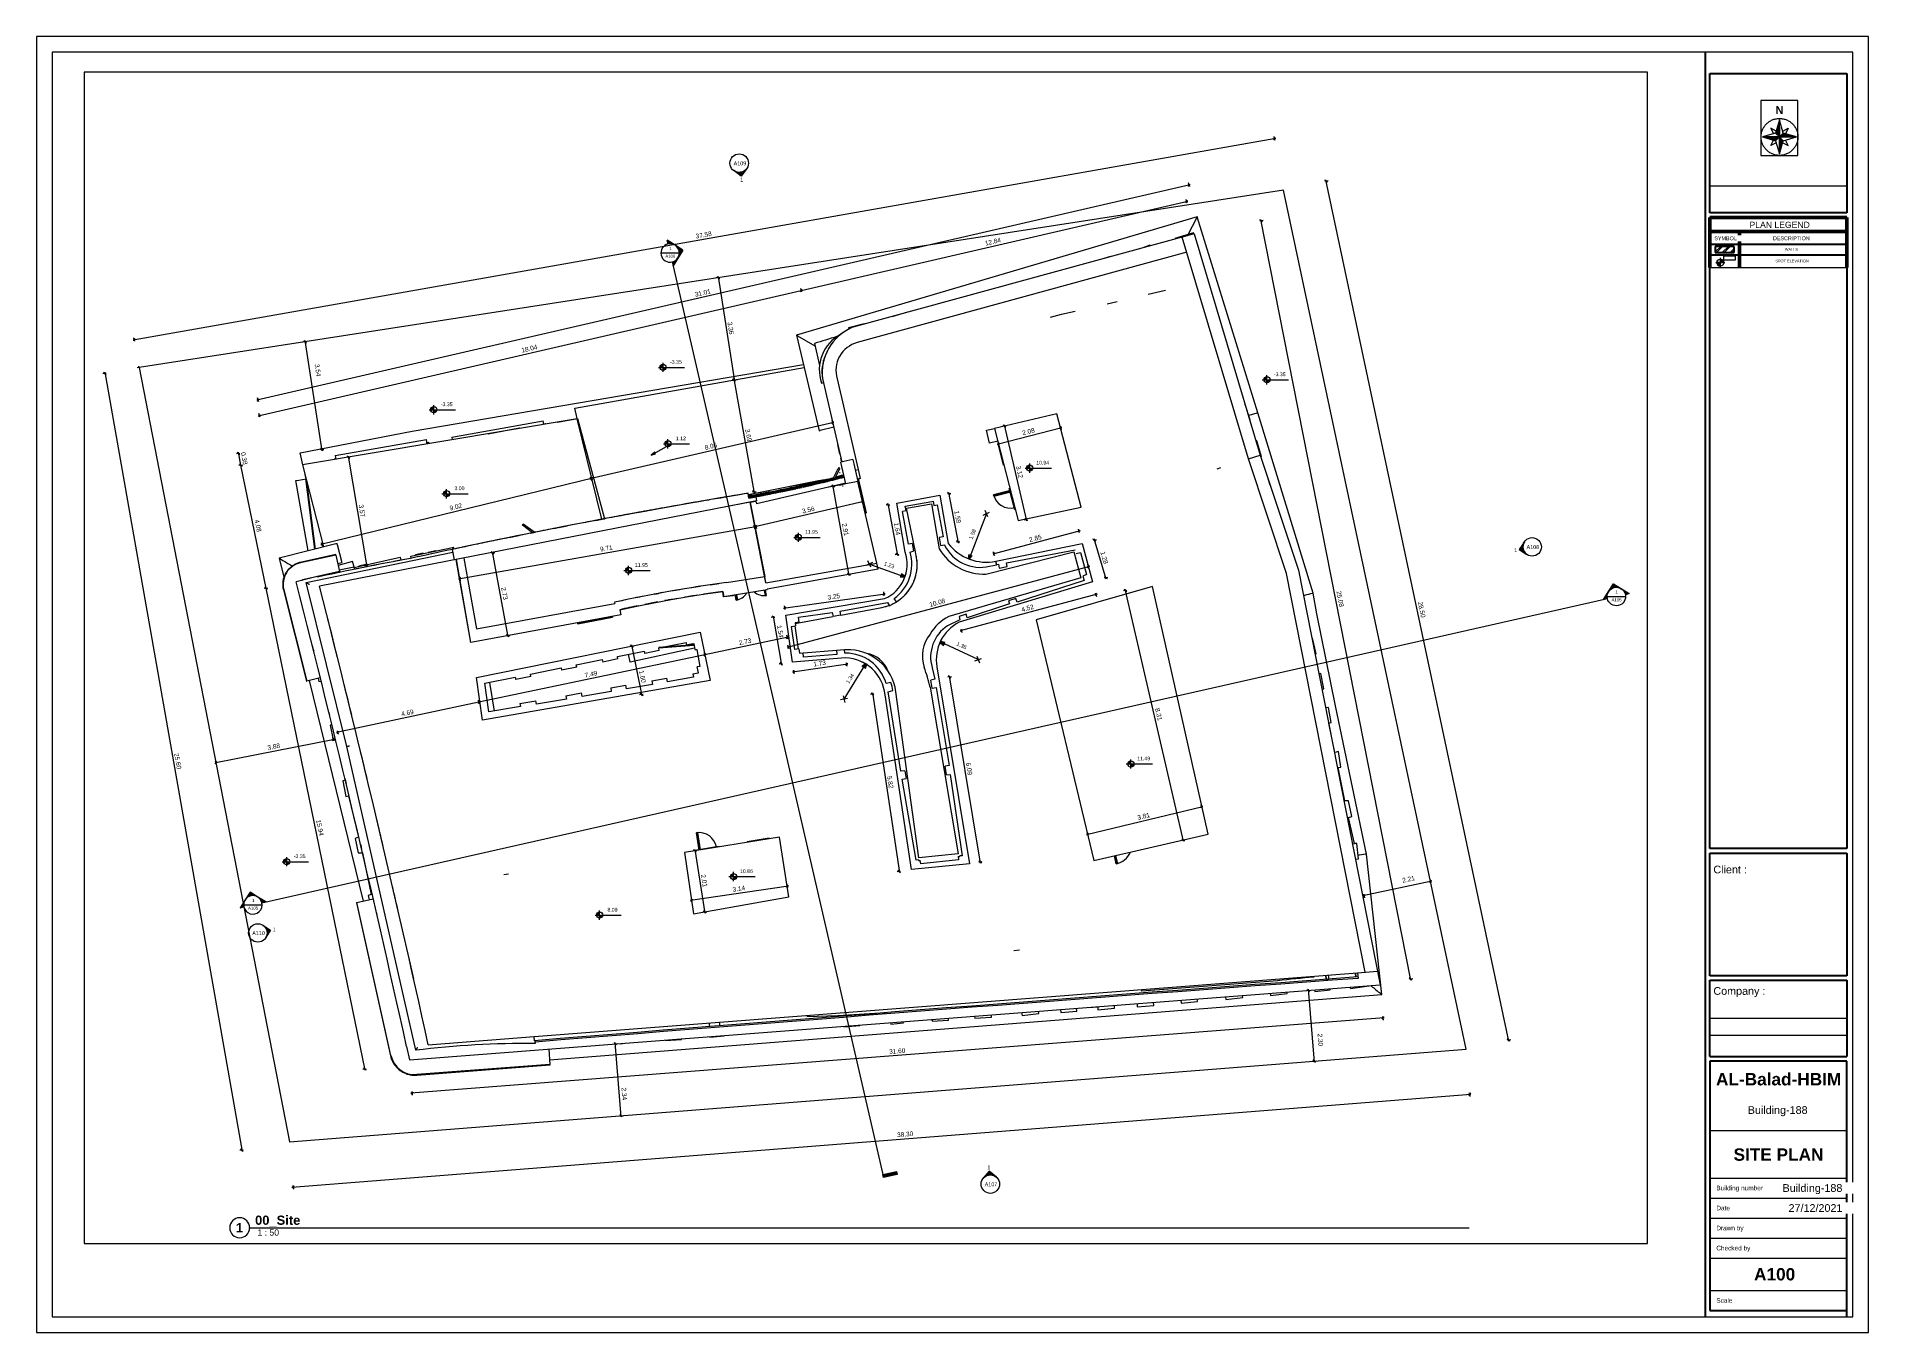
# Paper-space layout 'Layout1' of a CAD drawing. Header units: millimetres. Extents: x -347 to 842, y -248 to 593.
# The model-space entities are those that its viewports show. They can reach past a viewport. Long polylines and large blocks are cut down to what shows.
import ezdxf

# ---------------------------------------------------------------- set-up
doc = ezdxf.new("R2010")
doc.units = ezdxf.units.MM
doc.header["$XCLIPFRAME"] = 2
for name, color, linetype, lineweight in [('A-ANNO-DIMS', 211, 'Continuous', 9), ('A-ANNO-DIMS-50', 211, 'Continuous', 9), ('A-DETL', 90, 'Continuous', 18), ('A-DETL-GENF', 92, 'Continuous', 18), ('A-DETL-MEDM', 33, 'Continuous', 25), ('A-DETL-THIN', 151, 'Continuous', 18), ('A-DETL-WIDE', 214, 'Continuous', 50), ('A-DOOR', 31, 'Continuous', 18), ('A-FLOR', 192, 'Continuous', 18), ('A-FLOR-HRAL', 11, 'Continuous', 18), ('A-GENM', 13, 'Continuous', 18), ('A-GLAZ', 151, 'Continuous', 18), ('A-WALL', 113, 'Continuous', 18), ('G-ANNO-DIMS', 111, 'Continuous', 9), ('G-ANNO-SYMB', 111, 'Continuous', 9), ('G-ANNO-TEXT', 231, 'Continuous', 9), ('G-ANNO-TTLB', 6, 'Continuous', 9), ('G-ANNO-TTLB-MEDM', 33, 'Continuous', 25), ('G-ANNO-TTLB-THIN', 151, 'Continuous', 9)]:
    doc.layers.add(name, color=color, linetype=linetype, lineweight=lineweight)
doc.layers.add('G-ANNO-NPLT', color=191, linetype='Continuous', plot=False)
doc.styles.add('Arial', font='arial.ttf', dxfattribs={"height": 125})
doc.styles.add('Arial_1', font='arial.ttf', dxfattribs={"height": 100})
doc.styles.add('Arial_2', font='arial.ttf', dxfattribs={"height": 120})
doc.styles.add('Arial_3', font='arial.ttf', dxfattribs={"height": 150})
doc.styles.add('Arial_4', font='arial.ttf', dxfattribs={"height": 400})
doc.styles.add('Arial_5', font='arial.ttf', dxfattribs={"height": 250})
doc.styles.add('Arial_6', font='arial.ttf', dxfattribs={"height": 180})
doc.styles.add('Arial_7', font='arial.ttf', dxfattribs={"height": 3})
doc.styles.add('Arial_8', font='arial.ttf', dxfattribs={"height": 5})
doc.styles.add('Arial_9', font='arial.ttf', dxfattribs={"height": 4})
doc.styles.add('Arial_B', font='arialbd.ttf', dxfattribs={"height": 5.083714})
doc.styles.add('Arial_B_1', font='arialbd.ttf', dxfattribs={"height": 8})
doc.styles.add('Arial_B_2', font='arialbd.ttf', dxfattribs={"height": 6})
doc.dimstyles.new('3mm', dxfattribs={"dimscale": 304.8, "dimtxt": 153.03891, "dimasz": 0.246063, "dimexe": 0.229659, "dimexo": 0.0625, "dimgap": 0.082021, "dimtad": 1, "dimlfac": 0.001, "dimrnd": 0.01, "dimzin": 0, "dimdsep": 46, "dimtxsty": 'Arial_3', "dimblk1": 'OBLIQUE', "dimblk2": 'OBLIQUE', "dimsah": 1, "dimcen": 0.09, "dimdle": 0.131234, "dimazin": 0, "dimtfac": 1, "dimtdec": 4, "dimtix": 1, "dimtmove": 0, "dimatfit": 3, "dimfxl": 0.147638, "dimfxlon": 1, "dimtvp": 1, "dimtolj": 1, "dimtzin": 0, "dimarcsym": 2})
doc.dimstyles.new('3mm_1', dxfattribs={"dimscale": 304.8, "dimtxt": 153.03891, "dimasz": 0.246063, "dimexe": 0.229659, "dimexo": 0.0625, "dimgap": 0.082021, "dimtad": 1, "dimlfac": 0.001, "dimrnd": 0.01, "dimzin": 0, "dimdsep": 46, "dimtxsty": 'Arial_3', "dimblk1": 'OBLIQUE', "dimblk2": 'OBLIQUE', "dimsah": 1, "dimcen": 0.09, "dimdle": 0.131234, "dimazin": 0, "dimtfac": 1, "dimtdec": 4, "dimtix": 1, "dimtmove": 2, "dimatfit": 3, "dimfxl": 0.147638, "dimfxlon": 1, "dimtvp": 1, "dimtolj": 1, "dimtzin": 0, "dimarcsym": 2})
doc.dimstyles.new('Arrow_-_2_5mm_Arial', dxfattribs={"dimscale": 304.8, "dimtxt": 127.532425, "dimasz": 0.492126, "dimexe": 0.393701, "dimexo": 0, "dimgap": 0.287073, "dimtad": 1, "dimjust": 3, "dimlfac": 0.001, "dimrnd": 0.01, "dimzin": 0, "dimdsep": 46, "dimtxsty": 'Arial', "dimblk1": 'OPEN30', "dimblk2": 'OPEN30', "dimsah": 1, "dimcen": 0.09, "dimazin": 0, "dimtfac": 1, "dimtdec": 4, "dimtix": 1, "dimtmove": 0, "dimatfit": 2, "dimfxl": 1, "dimtvp": 1, "dimtfill": 1, "dimtolj": 1, "dimtzin": 0, "dimarcsym": 2})
picture_1 = doc.add_image_def('image1.png', size_in_pixel=(1566, 197))

psp = doc.layouts.get("Layout1")

msp = doc.modelspace()

# ---------------------------------------------------------------- texts
at = {"layer": 'G-ANNO-SYMB', "attachment_point": 1}
for s, insert, char_height, width, style in [('A109', (-38952.592, -376712.804), 125, 489.02937, 'Arial'), ('1', (-41042.619, -379489.036), 100, 96.2025, 'Arial_1'), ('A106', (-41170.119, -379738.486), 100, 404.85219, 'Arial_1'), ('A108', (-13216.91, -389164.529), 125, 489.02937, 'Arial'), ('1', (-10331.994, -390637.681), 100, 96.2025, 'Arial_1'), ('A105', (-10459.494, -390887.13), 100, 404.85219, 'Arial_1'), ('1', (-54582.652, -400643.786), 100, 96.2025, 'Arial_1'), ('A105', (-54710.152, -400893.235), 100, 404.85219, 'Arial_1'), ('A110', (-54574.486, -401692.247), 125, 489.02937, 'Arial'), ('A107', (-30802.609, -409846.035), 125, 489.02937, 'Arial')]:
    msp.add_mtext(s, dxfattribs=dict(at, insert=insert, char_height=char_height, width=width, style=style))
at = {"layer": 'G-ANNO-SYMB', "insert": (-30715.742, -409295.56), "char_height": 125, "width": 116.24469, "attachment_point": 1, "style": 'Arial', "bg_fill": 3, "box_fill_scale": 1.25, "bg_fill_color": 9, "bg_fill_true_color": 13158600, "bg_fill_transparency": 0}
msp.add_mtext('1', dxfattribs=at)
at = {"layer": 'G-ANNO-TEXT', "color": 7, "attachment_point": 1}
for s, insert, char_height, width, style in [('PLAN LEGEND', (-5789.045, 3166.582), 400, 4770.04062, 'Arial_4'), ('\\fArial|b1|i0|c0|p34|;N', (-9280.509, 2263.197), 5.08371, 6.17299, 'Arial_B'), ('^I', (-4749.045, 1458.957), 180, 1515.18937, 'Arial_6'), ('WALLS', (-3498.889, 1458.957), 180, 1042.19375, 'Arial_6'), ('SPOT ELEVATION', (-4111.64, 711.885), 180, 2573.41687, 'Arial_6')]:
    msp.add_mtext(s, dxfattribs=dict(at, insert=insert, char_height=char_height, width=width, style=style))
at = {"layer": 'G-ANNO-TEXT', "color": 7, "insert": (-4269.045, 2215.491), "char_height": 250, "width": 2894.09188, "attachment_point": 1, "style": 'Arial_5', "bg_fill": 3, "box_fill_scale": 1.25, "bg_fill_color": 9, "bg_fill_true_color": 13158600, "bg_fill_transparency": 0}
msp.add_mtext('DESCRIPTION', dxfattribs=at)

# ---------------------------------------------------------------- blocks, each defined once
blk = doc.blocks.new('sheet_A0 - sheet_A0-2069565-SITE PLAN')
at = {"layer": 'G-ANNO-TTLB-MEDM'}
for p, q in [((736.5, 583), (736.5, -238)), ((739.5, 478.6), (739.5, 569)), ((739.5, 569), (828.5, 569)), ((828.5, 569), (828.5, 478.6)), ((828.5, 478.6), (739.5, 478.6)), ((739.5, 66), (739.5, 475.6)), ((739.5, 475.6), (828.5, 475.6)), ((828.5, 475.6), (828.5, 66)), ((828.5, 66), (739.5, 66)), ((739.5, 63), (828.5, 63)), ((739.5, -16.5), (739.5, 63)), ((828.5, 63), (828.5, -16.5)), ((828.5, -16.5), (739.5, -16.5)), ((739.5, -68.9), (739.5, -19.5)), ((739.5, -19.5), (828.5, -19.5)), ((828.5, -19.5), (828.5, -68.9)), ((739.5, -68.9), (828.5, -68.9)), ((828.5, -71.9), (739.5, -71.9)), ((739.5, -71.9), (739.5, -233.9)), ((828.5, -238), (828.5, -71.9)), ((739.5, -233.9), (828.5, -233.9))]:
    blk.add_line(p, q, dxfattribs=at)
at = {"layer": 'G-ANNO-TTLB-THIN'}
for p, q in [((-346.5, 593), (-346.5, -248)), ((842.5, 593), (-346.5, 593)), ((-336.5, 583), (-336.5, -238)), ((832.5, 583), (-336.5, 583)), ((832.5, -238), (832.5, 583)), ((842.5, -248), (842.5, 593)), ((739.5, 496.1), (828.5, 496.1)), ((739.5, -116.9), (828.5, -116.9)), ((739.5, -147.9), (828.5, -147.9)), ((739.5, -160.9), (828.5, -160.9)), ((739.5, -173.9), (828.5, -173.9)), ((739.5, -186.9), (828.5, -186.9)), ((739.5, -199.9), (828.5, -199.9)), ((739.5, -220.9), (828.5, -220.9)), ((-346.5, -248), (842.5, -248)), ((-336.5, -238), (832.5, -238))]:
    blk.add_line(p, q, dxfattribs=at)
at = {"layer": 'G-ANNO-TTLB'}
image = blk.add_image(picture_1, insert=(739.4, -55.3), size_in_units=(89, 11.2), dxfattribs=at)
image.dxf.flags = 7
at = {"layer": 'G-ANNO-TTLB', "attachment_point": 1, "bg_fill": 3, "box_fill_scale": 1.25, "bg_fill_color": 9, "bg_fill_true_color": 13158600, "bg_fill_transparency": 0}
for s, insert, char_height, width, style in [('Client :', (741.9, 54.9), 5, 26.857, 'Arial_8'), ('Company :', (741.9, -23.9), 5, 41.608, 'Arial_8'), ('Building number', (743.8, -152.8), 3, 37.439, 'Arial_7'), ('Date', (743.8, -165.8), 3, 10.903, 'Arial_7'), ('Drawn by', (743.8, -178.8), 3, 21.726, 'Arial_7'), ('Checked by', (743.8, -191.8), 3, 27.257, 'Arial_7'), ('Scale', (743.8, -225.8), 3, 12.907, 'Arial_7')]:
    blk.add_mtext(s, dxfattribs=dict(at, insert=insert, char_height=char_height, width=width, style=style))
blk = doc.blocks.new('Viewport - Standard-101155-SITE PLAN')
at = {"layer": 'G-ANNO-TTLB'}
for start, end in [(360, 180), (180, 0)]:
    blk.add_arc((-6, 0), 6.5, start, end, dxfattribs=at)
blk = doc.blocks.new('Windows 2 - Windows 1-319374-00_Site')
at = {"layer": 'A-GLAZ'}
for p in [(-46918.1, -385551.3), (-45896.1, -385379.8)]:
    blk.add_line(p, (-45899.8, -385360), dxfattribs=at)
blk = doc.blocks.new('Railings 1 - Railings 1-518109-00_Site')
at = {"layer": 'A-FLOR-HRAL'}
for p, q in [((-23903.9, -378513.2), (-36912.7, -382348.8)), ((-21942, -384869.9), (-23903.9, -378513.2)), ((-23924.5, -378551.7), (-24213.1, -379089.7)), ((-24027.1, -379032.8), (-24629.6, -379217)), ((-24018.2, -379063.7), (-24027.1, -379032.8)), ((-24629.6, -379217), (-24625.8, -379230.3)), ((-25441.5, -379434.9), (-25673.9, -379517.6)), ((-25435.3, -379452.2), (-25441.5, -379434.9)), ((-26725.8, -379795.7), (-27048.6, -379894.4)), ((-26723, -379805.2), (-26725.8, -379795.7)), ((-33308.8, -381603.2), (-33823.1, -381750.7)), ((-33306.5, -381609.9), (-33308.8, -381603.2)), ((-33823.1, -381750.7), (-33822.9, -381751.5)), ((-34711.8, -381987.9), (-35221.2, -382114.9)), ((-34709.7, -381994.6), (-34711.8, -381987.9)), ((-35221.2, -382114.9), (-35211.9, -382152.3)), ((-36912.7, -382348.8), (-36173.5, -385450.6)), ((-36875.6, -382370.3), (-36311.9, -382696.8)), ((-36098.4, -383907.2), (-36037.4, -383885.7)), ((-22190.2, -385094.2), (-22350.9, -384599.7)), ((-21971.8, -384878.8), (-22234.6, -384957.6)), ((-20138.6, -390722.5), (-21942, -384869.9)), ((-22201.3, -385098.7), (-22190.2, -385094.2)), ((-35702.1, -385338.2), (-36143.3, -385443.4)), ((-36173.5, -385450.6), (-36143.3, -385443.4)), ((-21972.9, -385783.6), (-21993.7, -385791.2)), ((-21819.3, -386296), (-21972.9, -385783.6)), ((-21838.7, -386301.9), (-21819.3, -386296)), ((-21599.1, -387013), (-21602.1, -387013.9)), ((-21535, -387215.9), (-21599.1, -387013)), ((-51824.1, -389111.9), (-53698.6, -389591.7)), ((-51816.4, -389142.1), (-51824.1, -389111.9)), ((-51816.4, -389142.1), (-51667.2, -389725.1)), ((-53698.6, -389591.7), (-53549, -390203)), ((-51317.6, -389697.9), (-51786.3, -389823.5)), ((-51272.3, -389867), (-51317.6, -389697.9)), ((-51800.4, -389759.2), (-51667.2, -389725.1)), ((-51754.3, -389969.4), (-51272.3, -389867)), ((-52730.6, -390241.2), (-52728.2, -390253.5)), ((-52866.8, -390288.7), (-52871.1, -390272)), ((-20167.4, -392181.1), (-20181.9, -392184)), ((-20050.5, -392687.8), (-20167.4, -392181.1)), ((-20081.1, -392694.9), (-20050.5, -392687.8)), ((-19892.6, -393327.4), (-19954, -393339.5)), ((-19794.9, -393822.9), (-19892.6, -393327.4)), ((-52431.6, -393486.7), (-52410, -393591.8)), ((-52727.6, -393561.2), (-50976.7, -400718.7)), ((-52410, -393591.8), (-52340.8, -393579.6)), ((-19855.5, -393839.1), (-19794.9, -393822.9)), ((-18412.3, -399191), (-19417.6, -394383.9)), ((-19643.5, -394438.2), (-19735.8, -394446.3)), ((-19558.4, -394920.8), (-19643.5, -394438.2)), ((-19637.5, -394944.9), (-19558.4, -394920.8)), ((-19436.8, -395888.9), (-19637.5, -394944.9)), ((-51994.2, -394988.8), (-52047.5, -395008.2)), ((-52047.5, -395008.2), (-51946.6, -395482.6)), ((-51946.6, -395482.6), (-51874.5, -395482.6)), ((-19319.1, -395865.6), (-19436.8, -395888.9)), ((-19248.8, -396365.7), (-19319.1, -395865.6)), ((-19331.7, -396383.4), (-19248.8, -396365.7)), ((-19118, -397467.5), (-19331.7, -396383.4)), ((-51557.7, -396790.4), (-51638.5, -396814.6)), ((-51638.5, -396814.6), (-51539.2, -397325)), ((-51539.2, -397325), (-51451.8, -397303.9)), ((-51451.8, -397303.9), (-51127.7, -398645.3)), ((-18993, -397467.5), (-19118, -397467.5)), ((-18893.4, -397972.8), (-18993, -397467.5)), ((-18999.1, -398003.1), (-18893.4, -397972.8)), ((-18804, -398848.1), (-18999.1, -398003.1)), ((-51127.7, -398645.3), (-51232.9, -398683.6)), ((-51232.9, -398683.6), (-51141.3, -399154.8)), ((-18865.5, -398860.2), (-18804, -398848.1)), ((-18781.9, -398843.8), (-18804, -398848.1)), ((-18725, -398843.8), (-18781.9, -398843.8)), ((-18672.2, -399346), (-18725, -398843.8)), ((-51141.3, -399154.8), (-51001.3, -399154.8)), ((-51001.3, -399154.8), (-50715.4, -400499.7)), ((-17919.5, -403747.1), (-18412.3, -399191)), ((-18767.7, -399356), (-18672.2, -399346)), ((-50715.4, -400499.7), (-50812.8, -400539.1)), ((-50812.8, -400539.1), (-50779, -400674.6)), ((-18780.4, -403049.6), (-18769.9, -403185.7)), ((-18768.3, -403048.6), (-18758.8, -403184.9)), ((-18325.7, -403470.2), (-18326.7, -403460.4)), ((-18934.7, -403555.8), (-18325.7, -403470.2)), ((-18951.8, -403508.8), (-18934.7, -403555.8)), ((-19588.4, -403594.2), (-19588.4, -403558.1)), ((-20094.1, -403647.3), (-19588.4, -403594.2)), ((-20103.7, -403598), (-20094.1, -403647.3)), ((-20984.1, -403714.7), (-20988.7, -403666.5)), ((-21538.9, -403709), (-21530, -403781.7)), ((-21530, -403781.7), (-20984.1, -403714.7)), ((-44924.8, -405864.3), (-17919.5, -403747.1)), ((-22426.4, -403850.2), (-22432.7, -403778.2)), ((-22990.6, -403821.4), (-22978.4, -403908.2)), ((-22978.4, -403908.2), (-22426.4, -403850.2)), ((-23896.9, -403977.8), (-23904.7, -403892.2)), ((-24439.3, -403933.5), (-24424.6, -404026.4)), ((-24424.6, -404026.4), (-23896.9, -403977.8)), ((-25318.1, -404100.3), (-25328.4, -404002.3)), ((-25859.3, -404043.4), (-25851.4, -404142.7)), ((-26592.5, -404189.7), (-26592.5, -404100.2)), ((-25851.4, -404142.7), (-25318.1, -404100.3)), ((-27423.1, -404164.5), (-27136.9, -404151.5)), ((-27136.9, -404151.5), (-27129.6, -404246.2)), ((-27813.4, -404287), (-27824.6, -404195.6)), ((-27129.6, -404246.2), (-26592.5, -404189.7)), ((-28348, -404236.1), (-28336.8, -404327.5)), ((-29051.2, -404367.2), (-29060.5, -404291.2)), ((-28336.8, -404327.5), (-27813.4, -404287)), ((-29604.3, -404333.3), (-29593.2, -404424.1)), ((-29593.2, -404424.1), (-29051.2, -404367.2)), ((-30583.3, -404483.3), (-30591.1, -404409.7)), ((-31133.6, -404451.7), (-31122.4, -404515.5)), ((-31122.4, -404515.5), (-30583.3, -404483.3)), ((-31975.8, -404577.4), (-31980.5, -404517.2)), ((-32512.6, -404558.4), (-32504.2, -404618.3)), ((-32504.2, -404618.3), (-31975.8, -404577.4)), ((-33444.5, -404671), (-33447.6, -404630.8)), ((-33857.7, -404662.5), (-33852.3, -404713.9)), ((-33852.3, -404713.9), (-33444.5, -404671)), ((-34855, -404759), (-34856.5, -404739.8)), ((-35373.8, -404795.3), (-34855, -404759)), ((-35376.2, -404780), (-35373.8, -404795.3)), ((-39727.4, -405135.2), (-39259.7, -405089.2)), ((-39259.7, -405089.2), (-39260.5, -405080.7)), ((-39731.3, -405117.1), (-39727.4, -405135.2)), ((-40647, -405203.1), (-40647, -405188)), ((-41165.7, -405239.4), (-40647, -405203.1)), ((-41167.9, -405228.3), (-41165.7, -405239.4)), ((-42626.6, -405347.8), (-42481.4, -405330)), ((-42627.1, -405341.3), (-42626.6, -405347.8))]:
    blk.add_line(p, q, dxfattribs=at)
at = {"layer": 'A-FLOR-HRAL', "flags": 128}
for points in [[(-21942, -384869.9), (-21943.1, -384870.2), (-21947, -384871.4), (-21953.4, -384873.3), (-21961.8, -384875.8), (-21971.8, -384878.8)], [(-19417.6, -394383.9), (-20020.3, -391394.2), (-20138.6, -390722.5)], [(-20168.9, -390730), (-20234, -390746.1), (-20299.1, -390762.2), (-20364.1, -390778.3), (-20429.2, -390794.4), (-20454.6, -390800.7)], [(-18443.2, -399195.3), (-18509.4, -399204.8), (-18575.7, -399214.2), (-18642, -399223.7), (-18684.4, -399229.7)]]:
    blk.add_lwpolyline(points, dxfattribs=at)
at = {"layer": 'A-FLOR-HRAL'}
blk.add_arc((-34868.5, -383473.9), 1304, 117.54, 199.4076, dxfattribs=at)
for points, knots in [([(-23903.9, -378513.2), (-23903.8, -378513.1), (-23904.4, -378514.1), (-23906.6, -378518.3), (-23909.3, -378523.3), (-23911.7, -378527.8), (-23914.5, -378533), (-23918.6, -378540.7), (-23922.1, -378547.1), (-23924.5, -378551.7)], [0.1666667, 0.1666667, 0.1666667, 0.1666667, 0.3333333, 0.5, 0.5833333, 0.6666667, 0.75, 0.8333333, 1, 1, 1, 1]), ([(-36912.6, -382348.8), (-36912.7, -382348.8), (-36911.8, -382349.3), (-36907.7, -382351.7), (-36902.9, -382354.5), (-36898.6, -382357), (-36893.6, -382359.9), (-36886.2, -382364.1), (-36880, -382367.8), (-36875.6, -382370.3)], [0.1666667, 0.1666667, 0.1666667, 0.1666667, 0.3333333, 0.5, 0.5833333, 0.6666667, 0.75, 0.8333333, 1, 1, 1, 1]), ([(-53698.5, -389591.7), (-53698.6, -389591.7), (-53698.5, -389591.7), (-53697.9, -389592.1), (-53697.1, -389592.6), (-53695.9, -389593.3), (-53694.3, -389594.2), (-53693, -389595), (-53691.6, -389595.9), (-53689.5, -389597.1), (-53687.2, -389598.4), (-53684.7, -389599.9), (-53682.8, -389601.1), (-53680.8, -389602.2), (-53678.7, -389603.5), (-53676.6, -389604.7), (-53673.7, -389606.4), (-53668.5, -389609.5), (-53663.9, -389612.3), (-53660.7, -389614.1)], [0.1428571, 0.1428571, 0.1428571, 0.1428571, 0.2142857, 0.25, 0.2857143, 0.3571429, 0.3928571, 0.4285714, 0.4642857, 0.5, 0.5714286, 0.6071429, 0.6428571, 0.6785714, 0.7142857, 0.75, 0.7857143, 0.8571429, 1, 1, 1, 1]), ([(-53660.7, -389614.1), (-53552.2, -389678.4), (-53424.3, -389754.1), (-53296.4, -389829.9), (-53277, -389841.4)], [0, 0, 0, 0, 0.4444444, 0.5239717, 0.5239717, 0.5239717, 0.5239717]), ([(-20138.7, -390722.5), (-20138.6, -390722.5), (-20138.6, -390722.5), (-20141.4, -390723.2), (-20149.7, -390725.2), (-20160, -390727.8), (-20165.9, -390729.3), (-20168.9, -390730)], [-0.8571429, -0.8571429, -0.8571429, -0.8571429, -0.7857143, -0.5714286, -0.2857143, -0.1428571, 0, 0, 0, 0]), ([(-18412.4, -399191), (-18412.3, -399191), (-18412.3, -399190.9), (-18415.1, -399191.4), (-18423.6, -399192.6), (-18434.1, -399194.1), (-18440.1, -399194.9), (-18443.2, -399195.3)], [-0.8571429, -0.8571429, -0.8571429, -0.8571429, -0.7857143, -0.5714286, -0.2857143, -0.1428571, 0, 0, 0, 0]), ([(-18276, -403456.5), (-18268.8, -403462.3), (-18161.7, -403549.8), (-18054.5, -403637.2), (-17954.4, -403718.6)], [-0.4763319, -0.4763319, -0.4763319, -0.4763319, -0.4444444, 0, 0, 0, 0]), ([(-17954.4, -403718.6), (-17952.3, -403720.4), (-17949.1, -403723), (-17944.9, -403726.4), (-17941.9, -403728.8), (-17939.4, -403730.9), (-17937.5, -403732.4), (-17935.6, -403734), (-17933.3, -403735.8), (-17931, -403737.7), (-17929.1, -403739.3), (-17927.5, -403740.5), (-17926.1, -403741.7), (-17924.7, -403742.8), (-17923.5, -403743.8), (-17922.4, -403744.7), (-17921.4, -403745.5), (-17920.7, -403746.1), (-17920.1, -403746.6), (-17919.6, -403747), (-17919.4, -403747.1), (-17919.5, -403747.1)], [-1, -1, -1, -1, -0.8928571, -0.8392857, -0.7857143, -0.7321429, -0.7053571, -0.6785714, -0.625, -0.5714286, -0.5357143, -0.5, -0.4642857, -0.4285714, -0.3928571, -0.3571429, -0.3214286, -0.2857143, -0.25, -0.2142857, -0.1428571, -0.1428571, -0.1428571, -0.1428571])]:
    blk.add_open_spline(points, degree=3, knots=knots, dxfattribs=at)
blk = doc.blocks.new('Doors_IntSgl - 1_2x3_25m-833916-00_Site')
at = {"layer": 'A-DOOR'}
blk.add_arc((558, -175), 1116, 254.4174, 254.9709, dxfattribs=at)
blk = doc.blocks.new('door5 - door5-945176-00_Site')
at = {"layer": 'A-DOOR'}
for p, q in [((-1538.1, -47.3), (1430.5, 479.7)), ((1450.9, 364.8), (1430.5, 479.7)), ((1447.8, 382.3), (1508.4, 393.1)), ((1511.7, 375), (1508.4, 393.1)), ((-1538.1, -47.3), (-1522.6, -134.5))]:
    blk.add_line(p, q, dxfattribs=at)
blk = doc.blocks.new('door6 - door6-949414-00_Site')
at = {"layer": 'A-DOOR'}
for p, q in [((-1538.1, -47.3), (1430.5, 479.7)), ((1457.2, 329.3), (1430.5, 479.7)), ((1447.8, 382.3), (1508.4, 393.1)), ((1518, 339.5), (1508.4, 393.1)), ((-1538.1, -47.3), (-1516.3, -169.9)), ((-1566.5, -152.8), (-1520.8, -144.7))]:
    blk.add_line(p, q, dxfattribs=at)
blk = doc.blocks.new('Railings 3 - Railings 3-1437792-00_Site')
at = {"layer": 'A-FLOR-HRAL'}
blk.add_line((-52870.8, -390273.8), (-52815.8, -390259.9), dxfattribs=at)
blk = doc.blocks.new('Doors_ExtDbl_Flush - 1_1x2_55m-1609702-00_Site')
at = {"layer": 'A-DOOR'}
for p, q in [((-575, 230), (575, 230)), ((-575, 200), (-575, 230)), ((575, 230), (-575, 230)), ((-575, 230), (-575, 200)), ((575, 230), (575, 200)), ((575, 200), (575, 230))]:
    blk.add_line(p, q, dxfattribs=at)
blk = doc.blocks.new('Doors_ExtDbl_Flush - 1_1x2_50m-1609782-00_Site')
at = {"layer": 'A-DOOR'}
for p, q in [((-575, 230), (575, 230)), ((-575, 200), (-575, 230)), ((575, 230), (-575, 230)), ((-575, 230), (-575, 200)), ((575, 230), (575, 200)), ((575, 200), (575, 230)), ((-498.5, -200), (-498.5, -411)), ((-498.5, -411), (-498.5, -200)), ((-498.5, -411), (-495.7, -411)), ((-498.5, -411), (-495.7, -411))]:
    blk.add_line(p, q, dxfattribs=at)
blk.add_arc((-498.5, 86), 497, 270, 270.3292, dxfattribs=at)
blk = doc.blocks.new('Doors_IntSgl - 0_65x2m-1609843-00_Site')
at = {"layer": 'A-DOOR'}
for p, q in [((245, 641), (245, 75)), ((283, 641), (245, 641)), ((245, 75), (245, 641)), ((245, 641), (283, 641)), ((283, 75), (283, 641)), ((283, 641), (283, 75)), ((-360, 95), (360, 95)), ((-360, 75), (-360, 95)), ((360, 95), (360, 75))]:
    blk.add_line(p, q, dxfattribs=at)
blk.add_arc((283, 75), 566, 90, 180, dxfattribs=at)
blk = doc.blocks.new('Doors_IntSgl - 0_65x1_9m-1609861-00_Site')
at = {"layer": 'A-DOOR'}
for p, q in [((-360, 75), (-360, 95)), ((360, 95), (-360, 95)), ((360, 95), (360, 75))]:
    blk.add_line(p, q, dxfattribs=at)
blk = doc.blocks.new('Doors_IntSgl - 0_75x2_3m-1609931-00_Site')
at = {"layer": 'A-DOOR'}
for p, q in [((295, 726), (295, 460)), ((333, 726), (295, 726)), ((295, 460), (295, 726)), ((295, 726), (333, 726)), ((333, 460), (333, 726)), ((333, 726), (333, 460))]:
    blk.add_line(p, q, dxfattribs=at)
blk.add_arc((333, 60), 666, 90, 143.0334, dxfattribs=at)
blk = doc.blocks.new('Doors_IntSgl - 0_65x1_65m-1610060-00_Site')
at = {"layer": 'A-DOOR'}
for p, q in [((-360, -80), (-360, -60)), ((245, -626), (245, -60)), ((245, -60), (245, -626)), ((283, -60), (283, -626)), ((283, -626), (283, -60)), ((360, -60), (360, -80)), ((360, -80), (-360, -80)), ((283, -626), (245, -626)), ((245, -626), (283, -626))]:
    blk.add_line(p, q, dxfattribs=at)
blk.add_arc((283, -60), 566, 180, 270, dxfattribs=at)
blk = doc.blocks.new('Doors_IntSgl - 0_65x1_85m-1610059-00_Site')
at = {"layer": 'A-DOOR'}
for p, q in [((-360, 60), (-360, 80)), ((360, 80), (-360, 80)), ((360, 80), (360, 60))]:
    blk.add_line(p, q, dxfattribs=at)
blk = doc.blocks.new('Doors_ExtDbl_Flush - 1_1x2_50m-1610653-00_Site')
at = {"layer": 'A-DOOR'}
for p, q in [((-498.5, -220), (-498.5, -391)), ((-498.5, -391), (-498.5, -220)), ((-454.5, -391), (-454.5, -220)), ((-454.5, -220), (-454.5, -391)), ((454.5, -220), (454.5, -391)), ((454.5, -220), (454.5, -391)), ((498.5, -391), (498.5, -220)), ((498.5, -391), (498.5, -220)), ((-498.5, -391), (-454.5, -391)), ((-498.5, -391), (-454.5, -391)), ((454.5, -391), (498.5, -391)), ((498.5, -391), (454.5, -391))]:
    blk.add_line(p, q, dxfattribs=at)
for centre, start, end in [((-498.5, 106), 270, 318.9333), ((498.5, 106), 221.0667, 270)]:
    blk.add_arc(centre, 497, start, end, dxfattribs=at)
blk = doc.blocks.new('Window_27 - Window_27-1644407-00_Site')
at = {"layer": 'A-GLAZ'}
for p, q in [((-81.7, -681.3), (-153.7, -369.3)), ((-153.4, -369.3), (-152.2, -369)), ((-81.3, -681.2), (-153.4, -369.3)), ((-80.1, -681), (-81.3, -681.2)), ((-24.9, -938.3), (-51, -825.5)), ((-50.7, -825.4), (-48.5, -824.9)), ((-24.6, -938.2), (-50.7, -825.4)), ((-48.5, -824.9), (-47, -824.5)), ((-22.5, -937.7), (-48.5, -824.9))]:
    blk.add_line(p, q, dxfattribs=at)
blk = doc.blocks.new('Window_40 - Window_40-1816745-00_Site')
at = {"layer": 'A-GLAZ'}
for p, q in [((61.9, 98.6), (44.9, 95.3)), ((44.9, 95.3), (45, 94.9)), ((-491.1, -12.1), (-3.3, 82.7)), ((-102.2, 73.3), (-377.2, 19.8)), ((-101.9, 71.7), (-102.2, 73.3)), ((-101.9, 71.7), (-100.4, 63.8)), ((-377.2, 19.8), (-376.9, 18.3)), ((-375.4, 10.4), (-376.9, 18.3)), ((-487.5, -31.1), (-491.1, -12.1))]:
    blk.add_line(p, q, dxfattribs=at)
blk = doc.blocks.new('Window_44rfa - Window_44rfa-1851200-00_Site')
at = {"layer": 'A-GLAZ'}
for p, q in [((474.4, 317.6), (487.9, 344.1)), ((524.3, 325.6), (487.9, 344.1)), ((510.8, 299), (524.3, 325.6)), ((310.9, -3.2), (474.4, 317.6)), ((474.4, 317.6), (510.8, 299)), ((510.8, 299), (363.4, 9.9))]:
    blk.add_line(p, q, dxfattribs=at)
blk = doc.blocks.new('Window_45 - Window_45-1887970-00_Site')
at = {"layer": 'A-GLAZ'}
for p, q in [((-1214.7, 185.9), (-1185.4, 226.3)), ((-1185.4, 226.3), (-813.6, -43.9)), ((-880.1, -57.2), (-1214.7, 185.9))]:
    blk.add_line(p, q, dxfattribs=at)
blk = doc.blocks.new('Window_46 - Window_46-1892501-00_Site')
at = {"layer": 'A-GLAZ'}
for p, q in [((634.3, 232.7), (675.5, 241.1)), ((687.5, 182.5), (675.5, 241.1)), ((-716, -43.5), (634.3, 232.7)), ((634.3, 232.7), (646.3, 173.8)), ((101.8, 127.2), (-152.9, 75.1)), ((-152.8, 74.7), (101.9, 126.8)), ((101.8, 127.1), (101.8, 127.2)), ((101.8, 127.1), (101.8, 127.2)), ((101.9, 126.8), (101.8, 127.2)), ((101.9, 126.8), (102.5, 123.9)), ((-152.9, 75), (-152.9, 75.1)), ((-152.9, 75), (-152.9, 75.1)), ((-152.9, 75.1), (-152.8, 74.7)), ((-152.2, 71.8), (-152.8, 74.7)), ((-311.2, 44.2), (-560.6, -6.8)), ((-560.5, -7.1), (-311.1, 43.9)), ((-311.2, 44.2), (-311.2, 44.2)), ((-311.2, 44.2), (-311.2, 44.2)), ((-311.1, 43.9), (-311.2, 44.2)), ((-311.1, 43.9), (-310.2, 39.5)), ((-559.9, -6.6), (-560.6, -6.8)), ((-559.9, -6.6), (-560.6, -6.8)), ((-560.6, -6.8), (-560.6, -6.8)), ((-560.6, -6.8), (-560.6, -6.8)), ((-560.6, -6.8), (-560.5, -7.1)), ((-559.6, -11.5), (-560.5, -7.1)), ((-700.5, -119.3), (-716, -43.5))]:
    blk.add_line(p, q, dxfattribs=at)
blk = doc.blocks.new('Window_47 - Window_47-1896046-00_Site')
at = {"layer": 'A-GLAZ'}
for p, q in [((-762.4, -70.7), (722.1, 254.8)), ((722.1, 254.8), (743.2, 158.4)), ((-346.4, 31.9), (-619.9, -28.1)), ((-346.4, 31.9), (-344, 21.1)), ((-617.5, -38.9), (-619.9, -28.1)), ((-748.9, -132.2), (-762.4, -70.7))]:
    blk.add_line(p, q, dxfattribs=at)
blk = doc.blocks.new('Window_48 - Window_48-1898777-00_Site')
at = {"layer": 'A-GLAZ'}
for p, q in [((483.1, 74.7), (488.4, 51.8)), ((-466.8, -145.2), (-469.4, -134.1))]:
    blk.add_line(p, q, dxfattribs=at)
blk = doc.blocks.new('Generic Models 1 - Generic Models 1-1989653-00_Site')
at = {"layer": 'A-GENM'}
for p, q in [((-51863, -389473.6), (-53015.6, -389726.3)), ((-51860.1, -389487), (-51863, -389473.6)), ((-51860.1, -389487), (-53012.7, -389739.7)), ((-51860.1, -389487), (-51742.2, -390024.5)), ((-51742.2, -390024.5), (-52894.9, -390277.2)), ((-53566.8, -390617), (-52819.7, -393584.4)), ((-53553.6, -390613.7), (-52806.5, -393581.1)), ((-52367.7, -393470.6), (-52806.5, -393581.1)), ((-52819.7, -393584.4), (-52806.5, -393581.1)), ((-51182.3, -400764.6), (-50650.1, -400645.8)), ((-51182.3, -400764.6), (-51197.8, -400768)), ((-51197.8, -400768), (-50089.6, -405733.5)), ((-50074.1, -405730), (-51182.3, -400764.6)), ((-44951.3, -405521.2), (-44913.1, -406014.4)), ((-44913.1, -406014.4), (-49237.4, -406349.1)), ((-44911.9, -406030.3), (-44913.1, -406014.4)), ((-49236.1, -406365), (-44911.9, -406030.3))]:
    blk.add_line(p, q, dxfattribs=at)
at = {"layer": 'A-GENM', "flags": 128}
for points in [[(-53015.6, -389726.3), (-53044, -389733.1), (-53072.1, -389741.1), (-53099.8, -389750.1), (-53127.2, -389760.3), (-53154.1, -389771.6), (-53180.5, -389783.9), (-53206.5, -389797.2), (-53231.9, -389811.6), (-53256.7, -389827), (-53280.8, -389843.4), (-53304.3, -389860.7), (-53327, -389879), (-53349.1, -389898.1), (-53370.3, -389918.2), (-53390.7, -389939), (-53410.3, -389960.6), (-53429, -389983.1), (-53446.7, -390006.2), (-53463.6, -390030), (-53479.4, -390054.5), (-53494.3, -390079.6), (-53508.2, -390105.3), (-53521, -390131.5), (-53532.8, -390158.2), (-53543.4, -390185.4), (-53553, -390212.9), (-53561.5, -390240.8), (-53568.9, -390269.1), (-53575.1, -390297.6), (-53580.2, -390326.3), (-53584.1, -390355.2), (-53586.9, -390384.3), (-53588.5, -390413.4), (-53588.9, -390442.6), (-53588.2, -390471.7), (-53586.3, -390500.9), (-53583.2, -390529.9), (-53579, -390558.8), (-53573.6, -390587.4), (-53567.1, -390615.9), (-53566.8, -390617)], [(-50089.6, -405733.5), (-50081.9, -405765), (-50073, -405796.1), (-50062.8, -405826.9), (-50051.4, -405857.2), (-50038.8, -405887.1), (-50025, -405916.4), (-50010, -405945.2), (-49993.9, -405973.3), (-49976.7, -406000.8), (-49958.5, -406027.6), (-49939.1, -406053.6), (-49918.7, -406078.8), (-49897.4, -406103.2), (-49875, -406126.7), (-49851.8, -406149.3), (-49827.7, -406170.9), (-49802.7, -406191.6), (-49776.9, -406211.2), (-49750.4, -406229.8), (-49723.1, -406247.3), (-49695.2, -406263.8), (-49666.6, -406279), (-49637.4, -406293.2), (-49607.7, -406306.1), (-49577.5, -406317.9), (-49546.8, -406328.4), (-49515.8, -406337.7), (-49484.4, -406345.8), (-49452.7, -406352.6), (-49420.8, -406358.1), (-49388.6, -406362.4), (-49356.3, -406365.3), (-49324, -406367), (-49291.6, -406367.3), (-49259.2, -406366.4), (-49236.1, -406365)]]:
    blk.add_lwpolyline(points, dxfattribs=at)
at = {"layer": 'A-GENM'}
for centre, radius, start, end in [((-52859.4, -390438.9), 715.9, 102.3662, 194.1317), ((-52859.4, -390438.9), 165.5, 102.3662, 130.878), ((-49298.7, -405557), 794.5, 192.581, 274.4259)]:
    blk.add_arc(centre, radius, start, end, dxfattribs=at)
blk = doc.blocks.new('Windows 6 - Windows 6-2048703-00_Site')
at = {"layer": 'A-GLAZ'}
for p, q in [((-19652.7, -403117.1), (-19639.6, -403246.4)), ((-19712.2, -403253.7), (-19725.4, -403122.7)), ((-19719.7, -403179), (-19722.7, -403179.3)), ((-19712.2, -403253.7), (-19639.6, -403246.4)), ((-19639.6, -403246.4), (-19639.3, -403250)), ((-19713.8, -403253.9), (-19712.2, -403253.7))]:
    blk.add_line(p, q, dxfattribs=at)
blk = doc.blocks.new('Elevation - Filled_Arrow-192978-00_Site')
at = {"layer": 'G-ANNO-SYMB'}
blk.add_circle((0, 0), 6, dxfattribs=at)
blk = doc.blocks.new('Elevation - Filled_Arrow-192707-00_Site')
at = {"layer": 'G-ANNO-SYMB'}
h = blk.add_hatch(color=256, dxfattribs=at)
edge = h.paths.add_edge_path()
edge.add_line((-4.242, 4.242), (0, 8.485))
edge.add_line((0, 8.485), (4.242, 4.242))
edge.add_arc((0, 0), 6, 45, 135)
for p, q in [((0, 8.485), (-4.242, 4.242)), ((0, 8.485), (-4.242, 4.242)), ((4.242, 4.242), (0, 8.485)), ((4.242, 4.242), (0, 8.485))]:
    blk.add_line(p, q, dxfattribs=at)
blk.add_arc((0, 0), 6, 45, 135, dxfattribs=at)
blk.add_arc((0, 0), 6, 45, 135, dxfattribs=at)
blk = doc.blocks.new('Section - Standard-1049-00_Site')
at = {"layer": 'G-ANNO-SYMB'}
h = blk.add_hatch(color=256, dxfattribs=at)
edge = h.paths.add_edge_path()
edge.add_line((-6, 8.485), (-6, 6))
edge.add_arc((-6, 0), 6, 90, 135)
edge.add_line((-10.243, 4.243), (-6, 8.485))
h = blk.add_hatch(color=256, dxfattribs=at)
edge = h.paths.add_edge_path()
edge.add_line((-6, 8.485), (-1.757, 4.243))
edge.add_arc((-6, 0), 6, 45, 90)
edge.add_line((-6, 6), (-6, 8.485))
h = blk.add_hatch(color=256, dxfattribs=at)
edge = h.paths.add_edge_path()
edge.add_line((-14.485, 0), (-10.243, 4.243))
edge.add_arc((-6, 0), 6, 135, 180)
edge.add_line((-12, 0), (-14.485, 0))
h = blk.add_hatch(color=256, dxfattribs=at)
edge = h.paths.add_edge_path()
edge.add_line((2.485, 0), (0, 0))
edge.add_arc((-6, 0), 6, 360, 405)
edge.add_line((-1.757, 4.243), (2.485, 0))
for p, q in [((-6, 8.485), (-14.485, 0)), ((-6, 8.485), (-10.243, 4.243)), ((-6, 8.485), (2.485, 0)), ((-6, 6), (-6, 8.485)), ((-6, 8.485), (-6, 6)), ((-1.757, 4.243), (-6, 8.485)), ((-10.243, 4.243), (-14.485, 0)), ((2.485, 0), (-1.757, 4.243)), ((-14.485, 0), (-12, 0)), ((0, 0), (2.485, 0)), ((-12, 0), (-14.485, 0)), ((0, 0), (2.485, 0))]:
    blk.add_line(p, q, dxfattribs=at)
for start, end in [(360, 180), (90, 135), (45, 90), (135, 180), (360, 45), (180, 360)]:
    blk.add_arc((-6, 0), 6, start, end, dxfattribs=at)
blk = doc.blocks.new('Section - Standard-28045-00_Site')
at = {"layer": 'G-ANNO-SYMB'}
blk.add_hatch(color=256, dxfattribs=at).paths.add_polyline_path([(0, 9), (0, 0), (-2, 0), (-2, 9)])
for p, q in [((0, 9), (-2, 9)), ((-2, 9), (-2, 0)), ((0, 0), (0, 9)), ((-2, 0), (0, 0))]:
    blk.add_line(p, q, dxfattribs=at)
blk = doc.blocks.new('Spot Elevations - Standard-23738-00_Site')
at = {"layer": 'G-ANNO-DIMS'}
h = blk.add_hatch(color=256, dxfattribs=at)
edge = h.paths.add_edge_path()
edge.add_line((-2, 0), (-4, 0))
edge.add_arc((-2, 0), 2, 90, 180, ccw=False)
edge.add_line((-2, 2), (-2, 0))
h = blk.add_hatch(color=256, dxfattribs=at)
edge = h.paths.add_edge_path()
edge.add_line((-2, 0), (0, 0))
edge.add_arc((-2, 0), 2, 270, 360, ccw=False)
edge.add_line((-2, -2), (-2, 0))
for p, q in [((-2, -3), (-2, 3)), ((-5, 0), (12, 0))]:
    blk.add_line(p, q, dxfattribs=at)
blk.add_circle((-2, 0), 2, dxfattribs=at)
blk = doc.blocks.new('DIMBLOCK1-00_Site')
at = {"layer": 'A-ANNO-DIMS-50'}
for p, q in [((-37216.5, -392156.5), (-37231, -392088)), ((-37216.5, -392156.5), (-37187.6, -392112.1)), ((-37177.4, -392148.3), (-39888.5, -392719.9)), ((-37216.5, -392156.5), (-37245.5, -392200.9)), ((-37216.5, -392156.5), (-37207.2, -392200.5)), ((-39888.5, -392719.9), (-39903, -392651.4)), ((-39888.5, -392719.9), (-39859.6, -392675.5)), ((-39888.5, -392719.9), (-39917.5, -392764.4)), ((-39888.5, -392719.9), (-39879.3, -392764))]:
    blk.add_line(p, q, dxfattribs=at)
at = {"layer": 'A-ANNO-DIMS-50', "color": 0, "insert": (-38796, -392265), "char_height": 150, "width": 485.957, "attachment_point": 1, "rotation": 11.9068, "line_spacing_factor": 0.941778, "style": 'Arial_3'}
blk.add_mtext('2.73', dxfattribs=at)
blk = doc.blocks.new('_Oblique')
at = {"color": 0, "linetype": 'ByBlock', "lineweight": -2}
blk.add_line((-0.5, -0.5), (0.5, 0.5), dxfattribs=at)
blk = doc.blocks.new('DIMBLOCK2-00_Site')
at = {"layer": 'A-ANNO-DIMS-50'}
for p, q in [((-39888.5, -392719.9), (-39903, -392651.4)), ((-39888.5, -392719.9), (-39859.6, -392675.5)), ((-39888.5, -392719.9), (-47218.2, -394265.4)), ((-39888.5, -392719.9), (-39917.5, -392764.4)), ((-39888.5, -392719.9), (-39879.3, -392764)), ((-47218.2, -394265.4), (-47232.6, -394196.9)), ((-47218.2, -394265.4), (-47189.2, -394221)), ((-47218.2, -394265.4), (-47247.1, -394309.9)), ((-47218.2, -394265.4), (-47208.9, -394309.5))]:
    blk.add_line(p, q, dxfattribs=at)
at = {"layer": 'A-ANNO-DIMS-50', "color": 0, "insert": (-43796.8, -393319.4), "char_height": 150, "width": 485.957, "attachment_point": 1, "rotation": 11.9068, "line_spacing_factor": 0.941778, "style": 'Arial_3'}
blk.add_mtext('7.49', dxfattribs=at)
blk = doc.blocks.new('DIMBLOCK3-00_Site')
at = {"layer": 'A-ANNO-DIMS-50'}
for p, q in [((-47218.2, -394265.4), (-47232.6, -394196.9)), ((-47218.2, -394265.4), (-47189.2, -394221)), ((-47218.2, -394265.4), (-51842.8, -395240.6)), ((-47218.2, -394265.4), (-47247.1, -394309.9)), ((-47218.2, -394265.4), (-47208.9, -394309.5)), ((-51803.7, -395232.3), (-51774.7, -395187.9)), ((-51803.7, -395232.3), (-51813, -395188.3)), ((-51803.7, -395232.3), (-51832.6, -395276.7)), ((-51803.7, -395232.3), (-51789.2, -395300.8))]:
    blk.add_line(p, q, dxfattribs=at)
at = {"layer": 'A-ANNO-DIMS-50', "color": 0, "insert": (-49754.4, -394575.6), "char_height": 150, "width": 485.957, "attachment_point": 1, "rotation": 11.9068, "line_spacing_factor": 0.941778, "style": 'Arial_3'}
blk.add_mtext('4.69', dxfattribs=at)
blk = doc.blocks.new('DIMBLOCK4-00_Site')
at = {"layer": 'A-ANNO-DIMS-50'}
for p, q in [((-42262.8, -392401.4), (-41929.7, -394051.6)), ((-42254.9, -392440.6), (-42299, -392411.3)), ((-42254.9, -392440.6), (-42323.5, -392454.5)), ((-42254.9, -392440.6), (-42210.7, -392431.7)), ((-42254.9, -392440.6), (-42210.7, -392469.9)), ((-41937.6, -394012.4), (-41981.8, -393983.1)), ((-41937.6, -394012.4), (-41893.5, -394003.5)), ((-41937.6, -394012.4), (-42006.2, -394026.3)), ((-41937.6, -394012.4), (-41893.4, -394041.8))]:
    blk.add_line(p, q, dxfattribs=at)
at = {"layer": 'A-ANNO-DIMS-50', "color": 0, "insert": (-41874.9, -393212.4), "char_height": 150, "width": 485.957, "attachment_point": 1, "rotation": 281.4119, "line_spacing_factor": 0.941778, "style": 'Arial_3'}
blk.add_mtext('1.60', dxfattribs=at)
blk = doc.blocks.new('DIMBLOCK5-00_Site')
at = {"layer": 'A-ANNO-DIMS-50'}
for p, q in [((-24354.9, -398774), (-26242.5, -390597.8)), ((-26233.5, -390636.8), (-26278.5, -390608.7)), ((-26233.5, -390636.8), (-26189.7, -390626.6)), ((-26233.5, -390636.8), (-26301.7, -390652.5)), ((-26233.5, -390636.8), (-26188.6, -390664.9)), ((-24363.9, -398735), (-24408.9, -398706.9)), ((-24363.9, -398735), (-24295.7, -398719.3)), ((-24363.9, -398735), (-24407.8, -398745.1)), ((-24363.9, -398735), (-24318.9, -398763.1))]:
    blk.add_line(p, q, dxfattribs=at)
at = {"layer": 'A-ANNO-DIMS-50', "color": 0, "insert": (-25130.2, -394439.2), "char_height": 150, "width": 485.957, "attachment_point": 1, "rotation": 283, "line_spacing_factor": 0.941778, "style": 'Arial_3'}
blk.add_mtext('8.31', dxfattribs=at)
blk = doc.blocks.new('DIMBLOCK6-00_Site')
at = {"layer": 'A-ANNO-DIMS-50'}
for p, q in [((-23764.7, -397660.6), (-23781, -397592.6)), ((-23764.7, -397660.6), (-23737, -397615.5)), ((-27504.2, -398555.4), (-23725.8, -397651.3)), ((-23764.7, -397660.6), (-23792.4, -397705.8)), ((-23764.7, -397660.6), (-23754.2, -397704.4)), ((-27465.3, -398546.1), (-27475.8, -398502.4)), ((-27465.3, -398546.1), (-27437.6, -398500.9)), ((-27465.3, -398546.1), (-27493.1, -398591.3)), ((-27465.3, -398546.1), (-27449, -398614.2))]:
    blk.add_line(p, q, dxfattribs=at)
at = {"layer": 'A-ANNO-DIMS-50', "color": 0, "insert": (-25863.1, -397936.8), "char_height": 150, "width": 485.957, "attachment_point": 1, "rotation": 13.4568, "line_spacing_factor": 0.941778, "style": 'Arial_3'}
blk.add_mtext('3.81', dxfattribs=at)
blk = doc.blocks.new('DIMBLOCK7-00_Site')
at = {"layer": 'A-ANNO-DIMS-50'}
for p, q in [((-37212.3, -400228.9), (-37222.4, -400159.7)), ((-37212.3, -400228.9), (-37180.6, -400186.4)), ((-40357.6, -400688.2), (-37172.7, -400223.1)), ((-37212.3, -400228.9), (-37244, -400271.5)), ((-37212.3, -400228.9), (-37205.8, -400273.5)), ((-40318, -400682.4), (-40324.5, -400637.9)), ((-40318, -400682.4), (-40286.3, -400639.9)), ((-40318, -400682.4), (-40349.7, -400724.9)), ((-40318, -400682.4), (-40307.9, -400751.7))]:
    blk.add_line(p, q, dxfattribs=at)
at = {"layer": 'A-ANNO-DIMS-50', "color": 0, "insert": (-38997.2, -400267.5), "char_height": 150, "width": 485.957, "attachment_point": 1, "rotation": 8.3074, "line_spacing_factor": 0.941778, "style": 'Arial_3'}
blk.add_mtext('3.14', dxfattribs=at)
blk = doc.blocks.new('DIMBLOCK8-00_Site')
at = {"layer": 'A-ANNO-DIMS-50'}
for p, q in [((-40209.1, -399081.2), (-40252, -399050)), ((-40215.3, -399041.7), (-39887.6, -401110.7)), ((-40209.1, -399081.2), (-40164.6, -399074.1)), ((-40209.1, -399081.2), (-40278.2, -399092.1)), ((-40209.1, -399081.2), (-40166.2, -399112.3)), ((-39893.9, -401071.2), (-39936.8, -401040)), ((-39893.9, -401071.2), (-39824.8, -401060.2)), ((-39893.9, -401071.2), (-39938.3, -401078.2)), ((-39893.9, -401071.2), (-39851, -401102.3))]:
    blk.add_line(p, q, dxfattribs=at)
at = {"layer": 'A-ANNO-DIMS-50', "color": 0, "insert": (-39866.1, -399841.8), "char_height": 150, "width": 485.957, "attachment_point": 1, "rotation": 279, "line_spacing_factor": 0.941778, "style": 'Arial_3'}
blk.add_mtext('2.01', dxfattribs=at)
blk = doc.blocks.new('DIMBLOCK9-00_Site')
at = {"layer": 'A-ANNO-DIMS-50'}
for p, q in [((-28342.6, -385360), (-28353.7, -385316.4)), ((-28342.6, -385360), (-28315.6, -385314.4)), ((-30396.2, -385884.2), (-28303.9, -385350.1)), ((-28342.6, -385360), (-28369.7, -385405.6)), ((-28342.6, -385360), (-28325.3, -385427.8)), ((-30357.5, -385874.3), (-30330.4, -385828.7)), ((-30357.5, -385874.3), (-30368.6, -385830.7)), ((-30357.5, -385874.3), (-30384.5, -385919.9)), ((-30357.5, -385874.3), (-30340.1, -385942.1))]:
    blk.add_line(p, q, dxfattribs=at)
at = {"layer": 'A-ANNO-DIMS-50', "color": 0, "insert": (-29600.6, -385454.3), "char_height": 150, "width": 485.957, "attachment_point": 1, "rotation": 14.32, "line_spacing_factor": 0.941778, "style": 'Arial_3'}
blk.add_mtext('2.08', dxfattribs=at)
blk = doc.blocks.new('DIMBLOCK10-00_Site')
at = {"layer": 'A-ANNO-DIMS-50'}
for p, q in [((-30170.5, -385261.4), (-29450.9, -388378.3)), ((-30161.5, -385300.4), (-30206.5, -385272.3)), ((-30161.5, -385300.4), (-30117.7, -385290.3)), ((-30161.5, -385300.4), (-30229.7, -385316.1)), ((-30161.5, -385300.4), (-30116.5, -385328.5)), ((-29459.9, -388339.3), (-29504.9, -388311.2)), ((-29459.9, -388339.3), (-29416.1, -388329.2)), ((-29459.9, -388339.3), (-29528.1, -388355.1)), ((-29459.9, -388339.3), (-29414.9, -388367.4))]:
    blk.add_line(p, q, dxfattribs=at)
at = {"layer": 'A-ANNO-DIMS-50', "color": 0, "insert": (-29642.2, -386573.1), "char_height": 150, "width": 485.957, "attachment_point": 1, "rotation": 283, "line_spacing_factor": 0.941778, "style": 'Arial_3'}
blk.add_mtext('3.12', dxfattribs=at)
blk = doc.blocks.new('DIMBLOCK11-00_Site')
at = {"layer": 'A-ANNO-DIMS-50'}
for p, q in [((-27437.3, -389865.8), (-27455.4, -389798.2)), ((-27437.3, -389865.8), (-27410.8, -389819.9)), ((-27398.7, -389855.5), (-37215.5, -392485.9)), ((-27437.3, -389865.8), (-27463.8, -389911.8)), ((-27437.3, -389865.8), (-27425.7, -389909.3)), ((-37176.9, -392475.5), (-37195, -392407.9)), ((-37176.9, -392475.5), (-37150.4, -392429.6)), ((-37176.9, -392475.5), (-37203.4, -392521.5)), ((-37176.9, -392475.5), (-37165.2, -392519))]:
    blk.add_line(p, q, dxfattribs=at)
at = {"layer": 'A-ANNO-DIMS-50', "color": 0, "insert": (-32615.3, -391025.8), "char_height": 150, "width": 624.399, "attachment_point": 1, "rotation": 15, "line_spacing_factor": 0.941778, "style": 'Arial_3'}
blk.add_mtext('10.08', dxfattribs=at)
blk = doc.blocks.new('DIMBLOCK12-00_Site')
at = {"layer": 'A-ANNO-DIMS-50'}
for p, q in [((-31957.8, -393401.4), (-30947.5, -399487.8)), ((-31951.3, -393440.8), (-31994.4, -393410)), ((-31951.3, -393440.8), (-31882.2, -393429.4)), ((-31951.3, -393440.8), (-31995.7, -393448.2)), ((-31951.3, -393440.8), (-31908.1, -393471.7)), ((-30954.1, -399448.3), (-30997.2, -399417.5)), ((-30954.1, -399448.3), (-30885, -399436.9)), ((-30954.1, -399448.3), (-30998.5, -399455.7)), ((-30954.1, -399448.3), (-30911, -399479.2))]:
    blk.add_line(p, q, dxfattribs=at)
at = {"layer": 'A-ANNO-DIMS-50', "color": 0, "insert": (-31269.1, -396208.9), "char_height": 150, "width": 485.957, "attachment_point": 1, "rotation": 279.4246, "line_spacing_factor": 0.941778, "style": 'Arial_3'}
blk.add_mtext('6.09', dxfattribs=at)
blk = doc.blocks.new('DIMBLOCK13-00_Site')
at = {"layer": 'A-ANNO-DIMS-50'}
for p, q in [((-27196.2, -390765.8), (-27207.8, -390722.4)), ((-27196.2, -390765.8), (-27169.6, -390719.9)), ((-27157.5, -390755.5), (-31597.8, -391945.2)), ((-27196.2, -390765.8), (-27222.7, -390811.8)), ((-27196.2, -390765.8), (-27178, -390833.4)), ((-31559.1, -391934.9), (-31570.8, -391891.4)), ((-31559.1, -391934.9), (-31532.6, -391889)), ((-31559.1, -391934.9), (-31585.7, -391980.8)), ((-31559.1, -391934.9), (-31541, -392002.5))]:
    blk.add_line(p, q, dxfattribs=at)
at = {"layer": 'A-ANNO-DIMS-50', "color": 0, "insert": (-29630.1, -391190.5), "char_height": 150, "width": 485.957, "attachment_point": 1, "rotation": 15, "line_spacing_factor": 0.941778, "style": 'Arial_3'}
blk.add_mtext('4.52', dxfattribs=at)
blk = doc.blocks.new('DIMBLOCK14-00_Site')
at = {"layer": 'A-ANNO-DIMS-50'}
for p, q in [((-26861.5, -390264.6), (-27256.2, -388959.4)), ((-27244.7, -388997.7), (-27291.4, -388972.6)), ((-27244.7, -388997.7), (-27177.7, -388977.4)), ((-27244.7, -388997.7), (-27287.7, -389010.7)), ((-27244.7, -388997.7), (-27197.9, -389022.7)), ((-26873, -390226.3), (-26919.8, -390201.3)), ((-26873, -390226.3), (-26806, -390206.1)), ((-26873, -390226.3), (-26916.1, -390239.4)), ((-26873, -390226.3), (-26826.3, -390251.4))]:
    blk.add_line(p, q, dxfattribs=at)
at = {"layer": 'A-ANNO-DIMS-50', "color": 0, "insert": (-26907.1, -389354.6), "char_height": 150, "width": 485.957, "attachment_point": 1, "rotation": 286.828, "line_spacing_factor": 0.941778, "style": 'Arial_3'}
blk.add_mtext('1.28', dxfattribs=at)
blk = doc.blocks.new('DIMBLOCK15-00_Site')
at = {"layer": 'A-ANNO-DIMS-50'}
for p, q in [((-27746, -388713.9), (-27764.1, -388646.3)), ((-27746, -388713.9), (-27719.5, -388668)), ((-27707.3, -388703.5), (-30540.8, -389462.8)), ((-27746, -388713.9), (-27772.5, -388759.8)), ((-27746, -388713.9), (-27734.3, -388757.4)), ((-30502.2, -389452.4), (-30520.3, -389384.8)), ((-30502.2, -389452.4), (-30475.7, -389406.5)), ((-30502.2, -389452.4), (-30528.7, -389498.3)), ((-30502.2, -389452.4), (-30490.5, -389495.9))]:
    blk.add_line(p, q, dxfattribs=at)
at = {"layer": 'A-ANNO-DIMS-50', "color": 0, "insert": (-29376.5, -388923.3), "char_height": 150, "width": 485.957, "attachment_point": 1, "rotation": 15, "line_spacing_factor": 0.941778, "style": 'Arial_3'}
blk.add_mtext('2.85', dxfattribs=at)
blk = doc.blocks.new('DIMBLOCK16-00_Site')
at = {"layer": 'A-ANNO-DIMS-50'}
for p, q in [((-31974.4, -387451.1), (-31670, -389093.9)), ((-31967.1, -387490.5), (-32010.8, -387460.4)), ((-31967.1, -387490.5), (-31898.3, -387477.7)), ((-31967.1, -387490.5), (-32011.4, -387498.7)), ((-31967.1, -387490.5), (-31923.4, -387520.5)), ((-31677.3, -389054.6), (-31721, -389024.5)), ((-31677.3, -389054.6), (-31608.5, -389041.8)), ((-31677.3, -389054.6), (-31721.5, -389062.8)), ((-31677.3, -389054.6), (-31633.6, -389084.6))]:
    blk.add_line(p, q, dxfattribs=at)
at = {"layer": 'A-ANNO-DIMS-50', "color": 0, "insert": (-31643.1, -388033.4), "char_height": 150, "width": 485.957, "attachment_point": 1, "rotation": 280.4982, "line_spacing_factor": 0.941778, "style": 'Arial_3'}
blk.add_mtext('1.59', dxfattribs=at)
blk = doc.blocks.new('DIMBLOCK17-00_Site')
at = {"layer": 'A-ANNO-DIMS-50'}
for p, q in [((-33937.7, -387855.6), (-33981.4, -387825.6)), ((-33945, -387816.3), (-33632.2, -389504.7)), ((-33937.7, -387855.6), (-33893.5, -387847.4)), ((-33937.7, -387855.6), (-34006.6, -387868.4)), ((-33937.7, -387855.6), (-33894, -387885.7)), ((-33639.4, -389465.3), (-33683.1, -389435.3)), ((-33639.4, -389465.3), (-33708.3, -389478.1)), ((-33639.4, -389465.3), (-33595.2, -389457.1)), ((-33639.4, -389465.3), (-33595.7, -389495.4))]:
    blk.add_line(p, q, dxfattribs=at)
at = {"layer": 'A-ANNO-DIMS-50', "color": 0, "insert": (-33609.4, -388421.4), "char_height": 150, "width": 485.957, "attachment_point": 1, "rotation": 280.4982, "line_spacing_factor": 0.941778, "style": 'Arial_3'}
blk.add_mtext('1.64', dxfattribs=at)
blk = doc.blocks.new('DIMBLOCK18-00_Site')
at = {"layer": 'A-ANNO-DIMS-50'}
for p, q in [((-34073, -390751.5), (-34082.8, -390682.2)), ((-34073, -390751.5), (-34041.1, -390709.2)), ((-37333.5, -391209.8), (-34033.4, -390746)), ((-34073, -390751.5), (-34104.9, -390793.9)), ((-34073, -390751.5), (-34066.8, -390796.1)), ((-37293.9, -391204.2), (-37303.7, -391134.9)), ((-37293.9, -391204.2), (-37262, -391161.8)), ((-37293.9, -391204.2), (-37325.8, -391246.5)), ((-37293.9, -391204.2), (-37287.6, -391248.7))]:
    blk.add_line(p, q, dxfattribs=at)
at = {"layer": 'A-ANNO-DIMS-50', "color": 0, "insert": (-35914.6, -390788.4), "char_height": 150, "width": 485.957, "attachment_point": 1, "rotation": 8, "line_spacing_factor": 0.941778, "style": 'Arial_3'}
blk.add_mtext('3.25', dxfattribs=at)
blk = doc.blocks.new('DIMBLOCK19-00_Site')
at = {"layer": 'A-ANNO-DIMS-50'}
for p, q in [((-37670.6, -391464.5), (-37404.2, -393059.7)), ((-37664, -391504), (-37707.2, -391473.1)), ((-37664, -391504), (-37619.6, -391496.5)), ((-37664, -391504), (-37733, -391515.5)), ((-37664, -391504), (-37620.8, -391534.8)), ((-37410.8, -393020.2), (-37453.9, -392989.4)), ((-37410.8, -393020.2), (-37479.8, -393031.7)), ((-37410.8, -393020.2), (-37366.4, -393012.8)), ((-37410.8, -393020.2), (-37367.6, -393051))]:
    blk.add_line(p, q, dxfattribs=at)
at = {"layer": 'A-ANNO-DIMS-50', "color": 0, "insert": (-37399.9, -391751.2), "char_height": 150, "width": 485.957, "attachment_point": 1, "rotation": 279.4813, "line_spacing_factor": 0.941778, "style": 'Arial_3'}
blk.add_mtext('1.54', dxfattribs=at)
blk = doc.blocks.new('DIMBLOCK20-00_Site')
at = {"layer": 'A-ANNO-DIMS-50'}
for p, q in [((-34448.8, -393958), (-33572.3, -399793.3)), ((-34442.8, -393997.5), (-34485.5, -393966)), ((-34442.8, -393997.5), (-34512.1, -394007.9)), ((-34442.8, -393997.5), (-34398.3, -393990.9)), ((-34442.8, -393997.5), (-34400.2, -394029.1)), ((-33578.3, -399753.8), (-33620.9, -399722.3)), ((-33578.3, -399753.8), (-33533.8, -399747.1)), ((-33578.3, -399753.8), (-33647.5, -399764.2)), ((-33578.3, -399753.8), (-33535.6, -399785.3))]:
    blk.add_line(p, q, dxfattribs=at)
at = {"layer": 'A-ANNO-DIMS-50', "color": 0, "insert": (-33823.3, -396642.8), "char_height": 150, "width": 485.957, "attachment_point": 1, "rotation": 278.5418, "line_spacing_factor": 0.941778, "style": 'Arial_3'}
blk.add_mtext('5.82', dxfattribs=at)
blk = doc.blocks.new('DIMBLOCK21-00_Site')
at = {"layer": 'A-ANNO-DIMS-50'}
for p, q in [((-35288.3, -393025.8), (-35294.6, -392981.2)), ((-35288.3, -393025.8), (-35256.4, -392983.4)), ((-37043.6, -393272.5), (-35248.7, -393020.2)), ((-35288.3, -393025.8), (-35320.3, -393068.1)), ((-35288.3, -393025.8), (-35278.6, -393095.1)), ((-37004, -393266.9), (-37010.3, -393222.3)), ((-37004, -393266.9), (-36972.1, -393224.6)), ((-37004, -393266.9), (-37035.9, -393309.3)), ((-37004, -393266.9), (-36994.3, -393336.2))]:
    blk.add_line(p, q, dxfattribs=at)
at = {"layer": 'A-ANNO-DIMS-50', "color": 0, "insert": (-36377.3, -392956.9), "char_height": 150, "width": 485.957, "attachment_point": 1, "rotation": 8, "line_spacing_factor": 0.941778, "style": 'Arial_3'}
blk.add_mtext('1.73', dxfattribs=at)
blk = doc.blocks.new('DIMBLOCK22-00_Site')
at = {"layer": 'A-ANNO-DIMS-50'}
for p, q in [((-35369.5, -394163.8), (-34665.5, -393021.8)), ((-35395.6, -394053.8), (-35343.3, -394273.9)), ((-35259.4, -394137.7), (-35479.5, -394190))]:
    blk.add_line(p, q, dxfattribs=at)
at = {"layer": 'A-ANNO-DIMS-50', "lineweight": 35}
for q in [(-34778.4, -393128.4), (-34710, -393170.6)]:
    blk.add_line((-34665.5, -393021.8), q, dxfattribs=at)
at = {"layer": 'A-ANNO-DIMS-50'}
blk.add_arc((-35369.5, -394163.8), 1341.6, 53.226, 63.476, dxfattribs=at)
at = {"layer": 'A-ANNO-DIMS-50', "color": 0, "insert": (-35318.7, -393605.4), "char_height": 125, "width": 404.965, "attachment_point": 1, "rotation": 58.351, "line_spacing_factor": 0.941778, "style": 'Arial', "bg_fill": 3, "box_fill_scale": 1.25, "bg_fill_color": 9, "bg_fill_true_color": 13158600, "bg_fill_transparency": 0}
blk.add_mtext('1.34', dxfattribs=at)
blk = doc.blocks.new('_Open30')
at = {"color": 0, "linetype": 'ByBlock', "lineweight": -2}
for p, q in [((-1, 0.2679), (0, 0)), ((0, 0), (-1, -0.2679)), ((0, 0), (-1, 0))]:
    blk.add_line(p, q, dxfattribs=at)
blk = doc.blocks.new('DIMBLOCK23-00_Site')
at = {"layer": 'A-ANNO-DIMS-50'}
for p, q in [((-31015.3, -392877.4), (-32248.9, -392306.2)), ((-31054.3, -392771.2), (-30976.3, -392983.6)), ((-31121.5, -392916.3), (-30909.1, -392838.4))]:
    blk.add_line(p, q, dxfattribs=at)
at = {"layer": 'A-ANNO-DIMS-50', "lineweight": 35}
for q in [(-32095.9, -392332.7), (-32129.7, -392405.7)]:
    blk.add_line((-32248.9, -392306.2), q, dxfattribs=at)
at = {"layer": 'A-ANNO-DIMS-50'}
blk.add_arc((-31015.3, -392877.4), 1359.5, 150.0977, 160.2127, dxfattribs=at)
at = {"layer": 'A-ANNO-DIMS-50', "color": 0, "insert": (-31680.3, -392294.2), "char_height": 125, "width": 404.965, "attachment_point": 1, "rotation": 335.1552, "line_spacing_factor": 0.941778, "style": 'Arial', "bg_fill": 3, "box_fill_scale": 1.25, "bg_fill_color": 9, "bg_fill_true_color": 13158600, "bg_fill_transparency": 0}
blk.add_mtext('1.36', dxfattribs=at)
blk = doc.blocks.new('DIMBLOCK24-00_Site')
at = {"layer": 'A-ANNO-DIMS-50'}
for p, q in [((-30699.9, -388243.9), (-30792.4, -388037.4)), ((-30849.4, -388186.9), (-30642.9, -388094.4)), ((-30746.1, -388140.7), (-31307.7, -389613.9))]:
    blk.add_line(p, q, dxfattribs=at)
at = {"layer": 'A-ANNO-DIMS-50', "lineweight": 35}
for q in [(-31291.8, -389459.4), (-31216.7, -389488.1)]:
    blk.add_line((-31307.7, -389613.9), q, dxfattribs=at)
at = {"layer": 'A-ANNO-DIMS-50'}
blk.add_arc((-30746.1, -388140.7), 1576.7, 244.7737, 253.4953, dxfattribs=at)
at = {"layer": 'A-ANNO-DIMS-50', "color": 0, "insert": (-31320.4, -388946), "char_height": 125, "width": 404.965, "attachment_point": 1, "rotation": 69.1345, "line_spacing_factor": 0.941778, "style": 'Arial', "bg_fill": 3, "box_fill_scale": 1.25, "bg_fill_color": 9, "bg_fill_true_color": 13158600, "bg_fill_transparency": 0}
blk.add_mtext('1.58', dxfattribs=at)
blk = doc.blocks.new('DIMBLOCK25-00_Site')
at = {"layer": 'A-ANNO-DIMS-50'}
for p, q in [((-34496.3, -389879.9), (-34592, -389674.9)), ((-34441.7, -389729.5), (-34646.7, -389825.2)), ((-34544.2, -389777.4), (-33391.5, -390196.3))]:
    blk.add_line(p, q, dxfattribs=at)
at = {"layer": 'A-ANNO-DIMS-50', "lineweight": 35}
for q in [(-33518.8, -390107.3), (-33546.2, -390182.9)]:
    blk.add_line((-33391.5, -390196.3), q, dxfattribs=at)
at = {"layer": 'A-ANNO-DIMS-50'}
blk.add_arc((-34544.2, -389777.4), 1226.4, 334.4191, 345.6314, dxfattribs=at)
at = {"layer": 'A-ANNO-DIMS-50', "color": 0, "insert": (-34041.1, -389694.5), "char_height": 125, "width": 404.965, "attachment_point": 1, "rotation": 340.0253, "line_spacing_factor": 0.941778, "style": 'Arial', "bg_fill": 3, "box_fill_scale": 1.25, "bg_fill_color": 9, "bg_fill_true_color": 13158600, "bg_fill_transparency": 0}
blk.add_mtext('1.23', dxfattribs=at)
blk = doc.blocks.new('DIMBLOCK26-00_Site')
at = {"layer": 'A-ANNO-DIMS-50'}
for p, q in [((-15065.2, -406983.7), (-15068.8, -406938.8)), ((-15065.2, -406983.7), (-15030.8, -406943.3)), ((-53286.6, -409997.5), (-15025.4, -406980.5)), ((-15065.2, -406983.7), (-15099.7, -407024)), ((-15065.2, -406983.7), (-15059.7, -407053.5)), ((-53246.7, -409994.3), (-53250.3, -409949.5)), ((-53246.7, -409994.3), (-53212.3, -409954)), ((-53246.7, -409994.3), (-53281.2, -410034.7)), ((-53246.7, -409994.3), (-53241.2, -410064.1))]:
    blk.add_line(p, q, dxfattribs=at)
at = {"layer": 'A-ANNO-DIMS-50', "color": 0, "insert": (-33653.3, -408228.9), "char_height": 150, "width": 624.399, "attachment_point": 1, "rotation": 4.5085, "line_spacing_factor": 0.941778, "style": 'Arial_3'}
blk.add_mtext('38.30', dxfattribs=at)
blk = doc.blocks.new('DIMBLOCK27-00_Site')
at = {"layer": 'A-ANNO-DIMS-50'}
for p, q in [((-59364.7, -383555), (-54906.1, -408841)), ((-59357.7, -383594.4), (-59401.2, -383564)), ((-59357.7, -383594.4), (-59426.7, -383606.5)), ((-59357.7, -383594.4), (-59313.4, -383586.6)), ((-59357.7, -383594.4), (-59314.3, -383624.8)), ((-54913, -408801.6), (-54956.4, -408771.2)), ((-54913, -408801.6), (-54981.9, -408813.8)), ((-54913, -408801.6), (-54868.7, -408793.8)), ((-54913, -408801.6), (-54869.6, -408832))]:
    blk.add_line(p, q, dxfattribs=at)
at = {"layer": 'A-ANNO-DIMS-50', "color": 0, "insert": (-56964.1, -395903.6), "char_height": 150, "width": 624.399, "attachment_point": 1, "rotation": 280, "line_spacing_factor": 0.941778, "style": 'Arial_3'}
blk.add_mtext('25.60', dxfattribs=at)
blk = doc.blocks.new('DIMBLOCK28-00_Site')
at = {"layer": 'A-ANNO-DIMS-50'}
for p, q in [((-21399.6, -375976.9), (-21411.8, -375908)), ((-21399.6, -375976.9), (-21369.2, -375933.5)), ((-21360.2, -375970), (-58444.5, -382509)), ((-21399.6, -375976.9), (-21430, -376020.4)), ((-21399.6, -375976.9), (-21391.8, -376021.3)), ((-58405.1, -382502), (-58417.3, -382433.1)), ((-58405.1, -382502), (-58374.7, -382458.6)), ((-58405.1, -382502), (-58435.5, -382545.4)), ((-58405.1, -382502), (-58397.3, -382546.3))]:
    blk.add_line(p, q, dxfattribs=at)
at = {"layer": 'A-ANNO-DIMS-50', "color": 0, "insert": (-40196.7, -379068.3), "char_height": 150, "width": 624.399, "attachment_point": 1, "rotation": 10, "line_spacing_factor": 0.941778, "style": 'Arial_3'}
blk.add_mtext('37.58', dxfattribs=at)
blk = doc.blocks.new('DIMBLOCK29-00_Site')
at = {"layer": 'A-ANNO-DIMS-50'}
for p, q in [((-13791.6, -405263.1), (-19733.7, -377307.7)), ((-19725.4, -377346.8), (-19769.9, -377317.9)), ((-19725.4, -377346.8), (-19656.9, -377332.2)), ((-19725.4, -377346.8), (-19769.4, -377356.2)), ((-19725.4, -377346.8), (-19680.9, -377375.7)), ((-13799.9, -405224), (-13844.4, -405195.1)), ((-13799.9, -405224), (-13731.4, -405209.4)), ((-13799.9, -405224), (-13843.9, -405233.4)), ((-13799.9, -405224), (-13755.4, -405252.9))]:
    blk.add_line(p, q, dxfattribs=at)
at = {"layer": 'A-ANNO-DIMS-50', "color": 0, "insert": (-16601.8, -390985.2), "char_height": 150, "width": 624.399, "attachment_point": 1, "rotation": 282, "line_spacing_factor": 0.941778, "style": 'Arial_3'}
blk.add_mtext('28.50', dxfattribs=at)
blk = doc.blocks.new('DIMBLOCK30-00_Site')
at = {"layer": 'A-ANNO-DIMS-50'}
for p, q in [((-46275.3, -392139.6), (-46781.8, -389376.8)), ((-46774.6, -389416.1), (-46818.3, -389386)), ((-46774.6, -389416.1), (-46705.8, -389403.5)), ((-46774.6, -389416.1), (-46818.9, -389424.3)), ((-46774.6, -389416.1), (-46731, -389446.3)), ((-46282.5, -392100.2), (-46326.1, -392070.1)), ((-46282.5, -392100.2), (-46213.6, -392087.6)), ((-46282.5, -392100.2), (-46326.8, -392108.4)), ((-46282.5, -392100.2), (-46238.8, -392130.4))]:
    blk.add_line(p, q, dxfattribs=at)
at = {"layer": 'A-ANNO-DIMS-50', "color": 0, "insert": (-46348.9, -390519.4), "char_height": 150, "width": 485.957, "attachment_point": 1, "rotation": 280.3898, "line_spacing_factor": 0.941778, "style": 'Arial_3'}
blk.add_mtext('2.73', dxfattribs=at)
blk = doc.blocks.new('DIMBLOCK31-00_Site')
at = {"layer": 'A-ANNO-DIMS-50'}
for p, q in [((-38282.7, -388564.7), (-38290.5, -388520.4)), ((-38282.7, -388564.7), (-38252.2, -388521.3)), ((-47881.3, -390257.2), (-38243.3, -388557.8)), ((-38282.7, -388564.7), (-38313.1, -388608.2)), ((-38282.7, -388564.7), (-38270.5, -388633.7)), ((-47841.9, -390250.3), (-47849.7, -390206)), ((-47841.9, -390250.3), (-47811.4, -390206.8)), ((-47841.9, -390250.3), (-47872.3, -390293.7)), ((-47841.9, -390250.3), (-47829.7, -390319.2))]:
    blk.add_line(p, q, dxfattribs=at)
at = {"layer": 'A-ANNO-DIMS-50', "color": 0, "insert": (-43299.8, -389226.3), "char_height": 150, "width": 485.957, "attachment_point": 1, "rotation": 10, "line_spacing_factor": 0.941778, "style": 'Arial_3'}
blk.add_mtext('9.71', dxfattribs=at)
blk = doc.blocks.new('DIMBLOCK32-00_Site')
at = {"layer": 'A-ANNO-DIMS-50'}
for p, q in [((-34766, -387761.4), (-34781.7, -387693.2)), ((-34766, -387761.4), (-34737.9, -387716.4)), ((-34727, -387752.4), (-38269.2, -388570.2)), ((-34766, -387761.4), (-34794.1, -387806.3)), ((-34766, -387761.4), (-34755.8, -387805.2)), ((-38230.2, -388561.2), (-38240.3, -388517.3)), ((-38230.2, -388561.2), (-38202.1, -388516.2)), ((-38230.2, -388561.2), (-38258.3, -388606.1)), ((-38230.2, -388561.2), (-38214.5, -388629.4))]:
    blk.add_line(p, q, dxfattribs=at)
at = {"layer": 'A-ANNO-DIMS-50', "color": 0, "insert": (-36744.8, -387992.7), "char_height": 150, "width": 485.957, "attachment_point": 1, "rotation": 13, "line_spacing_factor": 0.941778, "style": 'Arial_3'}
blk.add_mtext('3.56', dxfattribs=at)
blk = doc.blocks.new('DIMBLOCK33-00_Site')
at = {"layer": 'A-ANNO-DIMS-50'}
for p, q in [((-35204.3, -390152.4), (-35733.1, -387207.2)), ((-35726, -387246.6), (-35769.5, -387216.3)), ((-35726, -387246.6), (-35681.7, -387238.6)), ((-35726, -387246.6), (-35794.9, -387259)), ((-35726, -387246.6), (-35682.5, -387276.9)), ((-35211.4, -390113), (-35254.9, -390082.7)), ((-35211.4, -390113), (-35142.5, -390100.7)), ((-35211.4, -390113), (-35255.7, -390121)), ((-35211.4, -390113), (-35167.8, -390143.3))]:
    blk.add_line(p, q, dxfattribs=at)
at = {"layer": 'A-ANNO-DIMS-50', "color": 0, "insert": (-35288.2, -388441.7), "char_height": 150, "width": 485.957, "attachment_point": 1, "rotation": 280.1782, "line_spacing_factor": 0.941778, "style": 'Arial_3'}
blk.add_mtext('2.91', dxfattribs=at)
blk = doc.blocks.new('DIMBLOCK34-00_Site')
at = {"layer": 'A-ANNO-DIMS-50'}
for p, q in [((-36760.8, -380898.9), (-36776.6, -380830.7)), ((-36760.8, -380898.9), (-36732.7, -380853.9)), ((-54380.8, -384966.8), (-36760.8, -380898.9)), ((-36760.8, -380898.9), (-36788.9, -380943.8)), ((-36760.8, -380898.9), (-36750.7, -380942.7)), ((-54341.9, -384957.8), (-54357.6, -384889.6)), ((-54341.9, -384957.8), (-54313.8, -384912.8)), ((-54341.9, -384957.8), (-54370, -385002.7)), ((-54341.9, -384957.8), (-54331.7, -385001.6))]:
    blk.add_line(p, q, dxfattribs=at)
at = {"layer": 'A-ANNO-DIMS-50', "color": 0, "insert": (-45854.3, -382772.7), "char_height": 150, "width": 624.399, "attachment_point": 1, "rotation": 13, "line_spacing_factor": 0.941778, "style": 'Arial_3'}
blk.add_mtext('18.04', dxfattribs=at)
blk = doc.blocks.new('DIMBLOCK35-00_Site')
at = {"layer": 'A-ANNO-DIMS-50'}
for p, q in [((-24253.4, -378011.3), (-24269.2, -377943.1)), ((-24253.4, -378011.3), (-24225.3, -377966.3)), ((-36760.8, -380898.9), (-24214.5, -378002.3)), ((-24253.4, -378011.3), (-24281.5, -378056.3)), ((-24253.4, -378011.3), (-24243.3, -378055.1)), ((-36760.8, -380898.9), (-36776.6, -380830.7)), ((-36760.8, -380898.9), (-36732.7, -380853.9)), ((-36760.8, -380898.9), (-36788.9, -380943.8)), ((-36760.8, -380898.9), (-36750.7, -380942.7))]:
    blk.add_line(p, q, dxfattribs=at)
at = {"layer": 'A-ANNO-DIMS-50', "color": 0, "insert": (-30810.1, -379299.5), "char_height": 150, "width": 624.399, "attachment_point": 1, "rotation": 13, "line_spacing_factor": 0.941778, "style": 'Arial_3'}
blk.add_mtext('12.84', dxfattribs=at)
blk = doc.blocks.new('DIMBLOCK36-00_Site')
at = {"layer": 'A-ANNO-DIMS-50'}
for p, q in [((-24172.1, -377479.4), (-24187.8, -377411.2)), ((-24172.1, -377479.4), (-24144, -377434.4)), ((-24133.1, -377470.4), (-54426.1, -384464.1)), ((-24172.1, -377479.4), (-24200.2, -377524.3)), ((-24172.1, -377479.4), (-24162, -377523.2)), ((-54387.1, -384455.1), (-54402.9, -384386.8)), ((-54387.1, -384455.1), (-54359, -384410.1)), ((-54387.1, -384455.1), (-54415.2, -384500)), ((-54387.1, -384455.1), (-54377, -384498.9))]:
    blk.add_line(p, q, dxfattribs=at)
at = {"layer": 'A-ANNO-DIMS-50', "color": 0, "insert": (-40227.7, -380960.6), "char_height": 150, "width": 624.399, "attachment_point": 1, "rotation": 13, "line_spacing_factor": 0.941778, "style": 'Arial_3'}
blk.add_mtext('31.01', dxfattribs=at)
blk = doc.blocks.new('DIMBLOCK37-00_Site')
at = {"layer": 'A-ANNO-DIMS-50'}
for p, q in [((-54121.7, -390558.2), (-54166, -390529)), ((-54121.7, -390558.2), (-54077.6, -390549.2)), ((-54121.7, -390558.2), (-54190.3, -390572.3)), ((-50909.9, -406207.2), (-54121.7, -390558.2)), ((-54121.7, -390558.2), (-54077.4, -390587.4)), ((-50918, -406168), (-50962.3, -406138.8)), ((-50918, -406168), (-50873.9, -406159)), ((-50918, -406168), (-50986.6, -406182.1)), ((-50918, -406168), (-50873.7, -406197.2))]:
    blk.add_line(p, q, dxfattribs=at)
at = {"layer": 'A-ANNO-DIMS-50', "color": 0, "insert": (-52356.9, -398064.1), "char_height": 150, "width": 624.399, "attachment_point": 1, "rotation": 281.5981, "line_spacing_factor": 0.941778, "style": 'Arial_3'}
blk.add_mtext('15.94', dxfattribs=at)
blk = doc.blocks.new('DIMBLOCK38-00_Site')
at = {"layer": 'A-ANNO-DIMS-50'}
for p, q in [((-54941.3, -386564.4), (-54985.6, -386535.2)), ((-54941.3, -386564.4), (-54897.3, -386555.4)), ((-54941.3, -386564.4), (-55009.9, -386578.5)), ((-54121.7, -390558.2), (-54941.3, -386564.4)), ((-54941.3, -386564.4), (-54897.1, -386593.6)), ((-54121.7, -390558.2), (-54166, -390529)), ((-54121.7, -390558.2), (-54077.6, -390549.2)), ((-54121.7, -390558.2), (-54190.3, -390572.3)), ((-54121.7, -390558.2), (-54077.4, -390587.4))]:
    blk.add_line(p, q, dxfattribs=at)
at = {"layer": 'A-ANNO-DIMS-50', "color": 0, "insert": (-54357, -388318.8), "char_height": 150, "width": 485.957, "attachment_point": 1, "rotation": 281.5981, "line_spacing_factor": 0.941778, "style": 'Arial_3'}
blk.add_mtext('4.08', dxfattribs=at)
blk = doc.blocks.new('DIMBLOCK39-00_Site')
at = {"layer": 'A-ANNO-DIMS-50'}
for p, q in [((-55018, -386190.8), (-55062.3, -386161.6)), ((-54941.3, -386564.4), (-55026.1, -386151.6)), ((-55018, -386190.8), (-54974, -386181.7)), ((-55018, -386190.8), (-55086.6, -386204.9)), ((-55018, -386190.8), (-54973.8, -386220)), ((-54941.3, -386564.4), (-54985.6, -386535.2)), ((-54941.3, -386564.4), (-54897.3, -386555.4)), ((-54941.3, -386564.4), (-55009.9, -386578.5)), ((-54941.3, -386564.4), (-54897.1, -386593.6))]:
    blk.add_line(p, q, dxfattribs=at)
at = {"layer": 'A-ANNO-DIMS-50', "color": 0, "insert": (-54805.1, -386135.1), "char_height": 150, "width": 485.957, "attachment_point": 1, "rotation": 281.5981, "line_spacing_factor": 0.941778, "style": 'Arial_3'}
blk.add_mtext('0.38', dxfattribs=at)
blk = doc.blocks.new('DIMBLOCK40-00_Site')
at = {"layer": 'A-ANNO-DIMS-50'}
for p, q in [((-51453.7, -386312.9), (-51496.9, -386282.1)), ((-51460.3, -386273.4), (-50856.1, -389872)), ((-51453.7, -386312.9), (-51409.3, -386305.4)), ((-51453.7, -386312.9), (-51522.7, -386324.5)), ((-51453.7, -386312.9), (-51410.5, -386343.6)), ((-50862.7, -389832.6), (-50905.9, -389801.8)), ((-50862.7, -389832.6), (-50818.4, -389825.1)), ((-50862.7, -389832.6), (-50931.8, -389844.2)), ((-50862.7, -389832.6), (-50819.5, -389863.3))]:
    blk.add_line(p, q, dxfattribs=at)
at = {"layer": 'A-ANNO-DIMS-50', "color": 0, "insert": (-50975, -387836.6), "char_height": 150, "width": 485.957, "attachment_point": 1, "rotation": 279.5309, "line_spacing_factor": 0.941778, "style": 'Arial_3'}
blk.add_mtext('3.57', dxfattribs=at)
blk = doc.blocks.new('DIMBLOCK41-00_Site')
at = {"layer": 'A-ANNO-DIMS-50'}
for p, q in [((-43556.1, -386995.5), (-43572.6, -386927.5)), ((-43556.1, -386995.5), (-43528.5, -386950.2)), ((-43517.2, -386986), (-52353.9, -389138.9)), ((-43556.1, -386995.5), (-43583.6, -387040.8)), ((-43556.1, -386995.5), (-43545.4, -387039.2)), ((-52315, -389129.5), (-52325.7, -389085.7)), ((-52315, -389129.5), (-52287.4, -389084.2)), ((-52315, -389129.5), (-52342.6, -389174.8)), ((-52315, -389129.5), (-52298.4, -389197.5))]:
    blk.add_line(p, q, dxfattribs=at)
at = {"layer": 'A-ANNO-DIMS-50', "color": 0, "insert": (-48184.3, -387896.9), "char_height": 150, "width": 485.957, "attachment_point": 1, "rotation": 13.6923, "line_spacing_factor": 0.941778, "style": 'Arial_3'}
blk.add_mtext('9.02', dxfattribs=at)
blk = doc.blocks.new('DIMBLOCK42-00_Site')
at = {"layer": 'A-ANNO-DIMS-50'}
for p, q in [((-35736, -385191.3), (-35751.8, -385123.1)), ((-35736, -385191.3), (-35707.9, -385146.3)), ((-35697.1, -385182.3), (-43622.4, -387012)), ((-35736, -385191.3), (-35764.1, -385236.2)), ((-35736, -385191.3), (-35725.9, -385235.1)), ((-43583.4, -387003), (-43593.5, -386959.1)), ((-43583.4, -387003), (-43555.3, -386958)), ((-43583.4, -387003), (-43611.5, -387047.9)), ((-43583.4, -387003), (-43567.7, -387071.2))]:
    blk.add_line(p, q, dxfattribs=at)
at = {"layer": 'A-ANNO-DIMS-50', "color": 0, "insert": (-39906.4, -385928.6), "char_height": 150, "width": 485.957, "attachment_point": 1, "rotation": 13, "line_spacing_factor": 0.941778, "style": 'Arial_3'}
blk.add_mtext('8.05', dxfattribs=at)
blk = doc.blocks.new('DIMBLOCK43-00_Site')
at = {"layer": 'A-ANNO-DIMS-50'}
for p, q in [((-38933.9, -383803.9), (-38977.3, -383773.5)), ((-38940.8, -383764.5), (-38286.2, -387476.9)), ((-38933.9, -383803.9), (-38889.6, -383796.1)), ((-38933.9, -383803.9), (-39002.8, -383816.1)), ((-38933.9, -383803.9), (-38890.4, -383834.3)), ((-38293.2, -387437.5), (-38336.6, -387407.1)), ((-38293.2, -387437.5), (-38224.2, -387425.4)), ((-38293.2, -387437.5), (-38337.5, -387445.4)), ((-38293.2, -387437.5), (-38249.7, -387468))]:
    blk.add_line(p, q, dxfattribs=at)
at = {"layer": 'A-ANNO-DIMS-50', "color": 0, "insert": (-38432.3, -385383.2), "char_height": 150, "width": 485.957, "attachment_point": 1, "rotation": 280, "line_spacing_factor": 0.941778, "style": 'Arial_3'}
blk.add_mtext('3.69', dxfattribs=at)
blk = doc.blocks.new('DIMBLOCK44-00_Site')
at = {"layer": 'A-ANNO-DIMS-50'}
for p, q in [((-16972.8, -403277.7), (-21840, -378592.9)), ((-21832.3, -378632.1), (-21876.3, -378602.6)), ((-21832.3, -378632.1), (-21763.6, -378618.6)), ((-21832.3, -378632.1), (-21876.4, -378640.8)), ((-21832.3, -378632.1), (-21788.2, -378661.7)), ((-16980.5, -403238.4), (-17024.6, -403208.9)), ((-16980.5, -403238.4), (-16911.9, -403224.9)), ((-16980.5, -403238.4), (-17024.7, -403247.1)), ((-16980.5, -403238.4), (-16936.5, -403268))]:
    blk.add_line(p, q, dxfattribs=at)
at = {"layer": 'A-ANNO-DIMS-50', "color": 0, "insert": (-19241.2, -390637.5), "char_height": 150, "width": 624.399, "attachment_point": 1, "rotation": 281.1542, "line_spacing_factor": 0.941778, "style": 'Arial_3'}
blk.add_mtext('25.08', dxfattribs=at)
blk = doc.blocks.new('DIMBLOCK45-00_Site')
at = {"layer": 'A-ANNO-DIMS-50'}
for p, q in [((-51948.3, -395474.2), (-51961.6, -395405.5)), ((-51948.3, -395474.2), (-51918.6, -395430.3)), ((-55755.9, -396214.4), (-51909, -395466.6)), ((-51948.3, -395474.2), (-51977.9, -395518.2)), ((-51948.3, -395474.2), (-51939.7, -395518.4)), ((-55755.9, -396214.4), (-55764.5, -396170.2)), ((-55755.9, -396214.4), (-55726.2, -396170.4)), ((-55755.9, -396214.4), (-55785.6, -396258.3)), ((-55755.9, -396214.4), (-55742.5, -396283.1))]:
    blk.add_line(p, q, dxfattribs=at)
at = {"layer": 'A-ANNO-DIMS-50', "color": 0, "insert": (-54092.8, -395667.2), "char_height": 150, "width": 485.957, "attachment_point": 1, "rotation": 11, "line_spacing_factor": 0.941778, "style": 'Arial_3'}
blk.add_mtext('3.88', dxfattribs=at)
blk = doc.blocks.new('DIMBLOCK46-00_Site')
at = {"layer": 'A-ANNO-DIMS-50'}
for p, q in [((-52867.7, -382524), (-52313.1, -386101.1)), ((-52861.6, -382563.6), (-52904.4, -382532.3)), ((-52861.6, -382563.6), (-52817.1, -382556.7)), ((-52861.6, -382563.6), (-52930.7, -382574.3)), ((-52861.6, -382563.6), (-52818.8, -382594.9)), ((-52319.2, -386061.6), (-52362, -386030.2)), ((-52319.2, -386061.6), (-52250.1, -386050.8)), ((-52319.2, -386061.6), (-52363.7, -386068.5)), ((-52319.2, -386061.6), (-52276.4, -386092.9))]:
    blk.add_line(p, q, dxfattribs=at)
at = {"layer": 'A-ANNO-DIMS-50', "color": 0, "insert": (-52403.4, -383276.3), "char_height": 150, "width": 485.957, "attachment_point": 1, "rotation": 278.8128, "line_spacing_factor": 0.941778, "style": 'Arial_3'}
blk.add_mtext('3.54', dxfattribs=at)
blk = doc.blocks.new('DIMBLOCK47-00_Site')
at = {"layer": 'A-ANNO-DIMS-50'}
for p, q in [((-39447.9, -380484), (-39490.7, -380452.6)), ((-39454.1, -380444.4), (-38927.5, -383841.1)), ((-39447.9, -380484), (-39403.5, -380477.1)), ((-39447.9, -380484), (-39517.1, -380494.7)), ((-39447.9, -380484), (-39405.1, -380515.3)), ((-38933.6, -383801.6), (-38976.4, -383770.2)), ((-38933.6, -383801.6), (-38889.1, -383794.7)), ((-38933.6, -383801.6), (-39002.8, -383812.3)), ((-38933.6, -383801.6), (-38890.8, -383832.9))]:
    blk.add_line(p, q, dxfattribs=at)
at = {"layer": 'A-ANNO-DIMS-50', "color": 0, "insert": (-39004.6, -381909), "char_height": 150, "width": 485.957, "attachment_point": 1, "rotation": 278.8128, "line_spacing_factor": 0.941778, "style": 'Arial_3'}
blk.add_mtext('3.36', dxfattribs=at)
blk = doc.blocks.new('DIMBLOCK48-00_Site')
at = {"layer": 'A-ANNO-DIMS-50'}
for p, q in [((-42602.3, -407719.9), (-42792.8, -405304.3)), ((-42789.6, -405344.2), (-42830, -405309.7)), ((-42789.6, -405344.2), (-42719.8, -405338.7)), ((-42789.6, -405344.2), (-42834.5, -405347.7)), ((-42789.6, -405344.2), (-42749.3, -405378.6)), ((-42605.4, -407680), (-42645.8, -407645.6)), ((-42605.4, -407680), (-42650.3, -407683.5)), ((-42605.4, -407680), (-42535.7, -407674.5)), ((-42605.4, -407680), (-42565.1, -407714.4))]:
    blk.add_line(p, q, dxfattribs=at)
at = {"layer": 'A-ANNO-DIMS-50', "color": 0, "insert": (-42443.1, -406760.8), "char_height": 150, "width": 485.957, "attachment_point": 1, "rotation": 274.5085, "line_spacing_factor": 0.941778, "style": 'Arial_3'}
blk.add_mtext('2.34', dxfattribs=at)
blk = doc.blocks.new('DIMBLOCK49-00_Site')
at = {"layer": 'A-ANNO-DIMS-50'}
for p, q in [((-20289.2, -403615.7), (-20329.5, -403581.3)), ((-20105.4, -405946), (-20292.3, -403575.8)), ((-20289.2, -403615.7), (-20358.9, -403621.2)), ((-20289.2, -403615.7), (-20244.3, -403612.2)), ((-20289.2, -403615.7), (-20248.8, -403650.1)), ((-20108.6, -405906.1), (-20148.9, -405871.6)), ((-20108.6, -405906.1), (-20038.8, -405900.6)), ((-20108.6, -405906.1), (-20153.4, -405909.6)), ((-20108.6, -405906.1), (-20068.2, -405940.5))]:
    blk.add_line(p, q, dxfattribs=at)
at = {"layer": 'A-ANNO-DIMS-50', "color": 0, "insert": (-19850.1, -405011.3), "char_height": 150, "width": 485.957, "attachment_point": 1, "rotation": 274.5085, "line_spacing_factor": 0.941778, "style": 'Arial_3'}
blk.add_mtext('2.30', dxfattribs=at)
blk = doc.blocks.new('DIMBLOCK50-00_Site')
at = {"layer": 'A-ANNO-DIMS-50'}
for p, q in [((-16336.2, -400081.9), (-16350.8, -400013.5)), ((-16336.2, -400081.9), (-16307.3, -400037.5)), ((-16297.1, -400073.6), (-18532.5, -400548.8)), ((-16336.2, -400081.9), (-16365.1, -400126.4)), ((-16336.2, -400081.9), (-16326.9, -400125.9)), ((-18493.4, -400540.4), (-18502.7, -400496.4)), ((-18493.4, -400540.4), (-18464.5, -400496)), ((-18493.4, -400540.4), (-18522.2, -400584.9)), ((-18493.4, -400540.4), (-18478.8, -400608.9))]:
    blk.add_line(p, q, dxfattribs=at)
at = {"layer": 'A-ANNO-DIMS-50', "color": 0, "insert": (-17264.4, -399974.2), "char_height": 150, "width": 485.957, "attachment_point": 1, "rotation": 12, "line_spacing_factor": 0.941778, "style": 'Arial_3'}
blk.add_mtext('2.21', dxfattribs=at)
blk = doc.blocks.new('DIMBLOCK51-00_Site')
at = {"layer": 'A-ANNO-DIMS-50'}
for p, q in [((-17880.8, -404507.3), (-17884.2, -404462.5)), ((-17880.8, -404507.3), (-17846.3, -404467)), ((-17840.9, -404504.2), (-49427.3, -406949)), ((-17880.8, -404507.3), (-17915.3, -404547.6)), ((-17880.8, -404507.3), (-17875.4, -404577.1)), ((-49387.4, -406945.9), (-49390.9, -406901.1)), ((-49387.4, -406945.9), (-49352.9, -406905.7)), ((-49387.4, -406945.9), (-49421.9, -406986.2)), ((-49387.4, -406945.9), (-49382, -407015.7))]:
    blk.add_line(p, q, dxfattribs=at)
at = {"layer": 'A-ANNO-DIMS-50', "color": 0, "insert": (-33910.4, -405527.6), "char_height": 150, "width": 624.399, "attachment_point": 1, "rotation": 4.4259, "line_spacing_factor": 0.941778, "style": 'Arial_3'}
blk.add_mtext('31.60', dxfattribs=at)

# ---------------------------------------------------------------- dimensions: what is measured, and where the dimension line sits
at = {"layer": 'A-ANNO-DIMS'}
for base, p1, p2, angle, override, picture, middle in [((-19725.4, -377346.795), (-13843.933, -405233.357), (-19769.417, -377356.151), 282, {"dimpost": '<>', "dimfxl": 28500}, 'DIMBLOCK29-00_Site', (-16663.292, -391264.277)), ((-24253.428, -378011.297), (-36750.699, -380942.704), (-24243.305, -378055.144), 13, {"dimpost": '<>', "dimfxl": 12836.390622}, 'DIMBLOCK35-00_Site', (-30529.977, -379356.095)), ((-38933.591, -383801.561), (-39403.475, -380477.067), (-38889.122, -383794.667), 278.812841, {"dimpost": '<>', "dimfxl": 3357.234787}, 'DIMBLOCK47-00_Site', (-39090.33, -382127.19)), ((-54913.004, -408801.611), (-59313.404, -383586.558), (-54868.688, -408793.797), 280, {"dimpost": '<>', "dimfxl": 25596.100996}, 'DIMBLOCK27-00_Site', (-57035.319, -396180.352)), ((-38293.161, -387437.544), (-38889.553, -383796.092), (-38337.478, -387445.358), 280, {"dimpost": '<>', "dimfxl": 3690.789931}, 'DIMBLOCK43-00_Site', (-38513.422, -385603.076)), ((-29459.917, -388339.308), (-30117.66, -385290.265), (-29416.07, -388329.185), 283, {"dimpost": '<>', "dimfxl": 3118.855616}, 'DIMBLOCK10-00_Site', (-29711.68, -386796.985)), ((-28342.619, -385359.974), (-30368.592, -385830.7), (-28353.749, -385316.372), 14.320043, {"dimpost": '<>', "dimfxl": 2079.453119}, 'DIMBLOCK9-00_Site', (-29375.167, -385518.708)), ((-55018.032, -386190.79), (-54897.264, -386555.394), (-54973.951, -386181.743), 281.598096, {"dimpost": '<>', "dimfxl": 381.43932}, 'DIMBLOCK39-00_Site', (-54880.127, -386357.182)), ((-50862.736, -389832.562), (-51409.302, -386305.413), (-50818.357, -389825.11), 279.530862, {"dimpost": '<>', "dimfxl": 3568.961792}, 'DIMBLOCK40-00_Site', (-51057.974, -388055.884)), ((-54941.345, -386564.441), (-54077.598, -390549.168), (-54897.264, -386555.394), 281.598096, {"dimpost": '<>', "dimfxl": 4077.018257}, 'DIMBLOCK38-00_Site', (-54432.001, -388540.905)), ((-35725.998, -387246.588), (-35255.661, -390120.984), (-35681.706, -387238.636), 280.178187, {"dimpost": '<>', "dimfxl": 2913.665181}, 'DIMBLOCK33-00_Site', (-35368.696, -388661.859)), ((-31677.3, -389054.578), (-32011.389, -387498.664), (-31721.547, -389062.777), 280.498241, {"dimpost": '<>', "dimfxl": 1590.741553}, 'DIMBLOCK16-00_Site', (-31722.336, -388254.011)), ((-38230.223, -388561.154), (-34755.843, -387805.214), (-38240.346, -388517.307), 13, {"dimpost": '<>', "dimfxl": 3556.521054}, 'DIMBLOCK32-00_Site', (-36520.958, -388062.228)), ((-33639.439, -389465.334), (-33893.482, -387847.429), (-33595.192, -389457.134), 280.498241, {"dimpost": '<>', "dimfxl": 1637.10953}, 'DIMBLOCK17-00_Site', (-33688.699, -388641.972)), ((-30502.179, -389452.405), (-27734.335, -388757.351), (-30490.532, -389495.871), 15, {"dimpost": '<>', "dimfxl": 2853.425217}, 'DIMBLOCK15-00_Site', (-29150.373, -388985.02)), ((-27244.661, -388997.662), (-26916.119, -390239.367), (-27287.734, -389010.689), 286.827994, {"dimpost": '<>', "dimfxl": 1283.645085}, 'DIMBLOCK14-00_Site', (-26961.618, -389582.591)), ((-46774.624, -389416.137), (-46326.752, -392108.36), (-46818.887, -389424.252), 280.389845, {"dimpost": '<>', "dimfxl": 2728.851371}, 'DIMBLOCK30-00_Site', (-46428.587, -390739.861)), ((-37176.894, -392475.534), (-27425.674, -389909.29), (-37165.247, -392519), 15, {"dimpost": '<>', "dimfxl": 10083.147977}, 'DIMBLOCK11-00_Site', (-32333.4, -391072.554)), ((-34073.024, -390751.518), (-37287.648, -391248.746), (-34066.761, -390796.08), 8, {"dimpost": '<>', "dimfxl": 3252.540059}, 'DIMBLOCK18-00_Site', (-35697.613, -390877.203)), ((-31559.144, -391934.891), (-27207.811, -390722.367), (-31570.791, -391891.424), 15, {"dimpost": '<>', "dimfxl": 4516.889344}, 'DIMBLOCK13-00_Site', (-29403.946, -391252.238)), ((-39888.545, -392719.928), (-37207.247, -392200.547), (-39879.261, -392763.96), 11.90679, {"dimpost": '<>', "dimfxl": 2730.768053}, 'DIMBLOCK1-00_Site', (-38573.508, -392338.771)), ((-47218.153, -394265.426), (-39879.261, -392763.96), (-47208.869, -394309.457), 11.90679, {"dimpost": '<>', "dimfxl": 7490.775196}, 'DIMBLOCK2-00_Site', (-43574.309, -393393.276)), ((-35288.335, -393025.782), (-37010.277, -393222.342), (-35294.598, -392981.22), 8, {"dimpost": '<>', "dimfxl": 1732.539919}, 'DIMBLOCK21-00_Site', (-36160.32, -393045.695)), ((-30954.085, -399448.341), (-31995.662, -393448.208), (-30998.478, -399455.709), 279.424582, {"dimpost": '<>', "dimfxl": 6089.699876}, 'DIMBLOCK12-00_Site', (-31352.462, -396427.956)), ((-33578.273, -399753.792), (-34398.346, -393990.856), (-33533.772, -399747.108), 278.541822, {"dimpost": '<>', "dimfxl": 5820.818791}, 'DIMBLOCK20-00_Site', (-33910.101, -396860.577)), ((-51803.674, -395232.314), (-47208.869, -394309.457), (-51812.959, -395188.282), 11.90679, {"dimpost": '<>', "dimfxl": 4687.21401}, 'DIMBLOCK3-00_Site', (-49531.873, -394649.469)), ((-51948.267, -395474.223), (-55764.487, -396170.179), (-51939.68, -395518.397), 11, {"dimpost": '<>', "dimfxl": 3879.944431}, 'DIMBLOCK45-00_Site', (-53871.477, -395744.518)), ((-23764.695, -397660.648), (-27475.792, -398502.375), (-23754.223, -397704.412), 13.456806, {"dimpost": '<>', "dimfxl": 3806.156321}, 'DIMBLOCK6-00_Site', (-25638.66, -398004.547)), ((-39893.904, -401071.164), (-40164.642, -399074.13), (-39938.35, -401078.204), 279, {"dimpost": '<>', "dimfxl": 2016.809679}, 'DIMBLOCK8-00_Site', (-39951.161, -400060.275)), ((-37212.294, -400228.928), (-40324.493, -400637.88), (-37205.793, -400273.455), 8.307369, {"dimpost": '<>', "dimfxl": 3139.920023}, 'DIMBLOCK7-00_Site', (-38779.828, -400355.097)), ((-49387.423, -406945.938), (-17884.248, -404462.457), (-49390.896, -406901.072), 4.42587, {"dimpost": '<>', "dimfxl": 31600.881613}, 'DIMBLOCK51-00_Site', (-33641.942, -405625.296))]:
    dim = msp.add_linear_dim(base=base, p1=p1, p2=p2, angle=angle, dimstyle='3mm', override=override, dxfattribs=at)
    dim.commit()
    dim.dimension.update_dxf_attribs({"geometry": picture, "text_midpoint": middle})
for base, p1, p2, angle, override, picture, middle, turn in [((-52319.237, -386061.557), (-52817.087, -382556.683), (-52363.706, -386068.451), 278.812841, {"dimpost": '<>', "dimfxl": 3540.913971}, 'DIMBLOCK46-00_Site', (-52464.99, -383531.726), 278.812841), ((-37410.771, -393020.205), (-37619.61, -391496.544), (-37366.386, -393012.792), 279.481314, {"dimpost": '<>', "dimfxl": 1537.247823}, 'DIMBLOCK19-00_Site', (-37458.541, -392007.3), 279.481314), ((-41937.575, -394012.441), (-42210.742, -392431.703), (-41893.464, -394003.537), 281.411917, {"dimpost": '<>', "dimfxl": 1603.53526}, 'DIMBLOCK4-00_Site', (-41924.842, -393470.375), 281.411917), ((-18493.359, -400540.444), (-16326.863, -400125.946), (-18502.715, -400496.427), 12, {"dimpost": '<>', "dimfxl": 2207.167578}, 'DIMBLOCK50-00_Site', (-17005.903, -400021.481), 12), ((-20289.162, -403615.689), (-20153.422, -405909.621), (-20244.301, -403612.151), 274.508517, {"dimpost": '<>', "dimfxl": 2299.266336}, 'DIMBLOCK49-00_Site', (-19930.692, -405261.394), 274.508517), ((-42789.624, -405344.154), (-42650.301, -407683.529), (-42834.485, -405347.692), 274.508517, {"dimpost": '<>', "dimfxl": 2343.087338}, 'DIMBLOCK48-00_Site', (-42523.718, -407010.849), 274.508517)]:
    dim = msp.add_linear_dim(base=base, p1=p1, p2=p2, angle=angle, dimstyle='3mm_1', override=override, dxfattribs=at)
    dim.commit()
    dim.dimension.update_dxf_attribs({"geometry": picture, "text_midpoint": middle, "dimtype": 160, "text_rotation": turn})

# ---------------------------------------------------------------- hatches: boundary and pattern name
at = {"layer": 'A-DETL-GENF'}
for points in [[(-9277.965, 2243.202), (-9277.965, 2254.191), (-9280.448, 2245.685)], [(-9280.448, 2240.72), (-9277.965, 2243.202), (-9288.954, 2243.202)], [(-9277.965, 2243.202), (-9266.977, 2243.202), (-9275.483, 2245.685)], [(-9277.965, 2232.214), (-9275.483, 2240.72), (-9277.965, 2243.202)]]:
    msp.add_hatch(color=7, dxfattribs=at).paths.add_polyline_path(points)
at = {"layer": 'A-DETL-GENF', "lineweight": 9}
h = msp.add_hatch(dxfattribs=at)
h.set_pattern_fill('FP_1', color=8, style=0, pattern_type=2)
h.set_pattern_definition([(45, (-10230.2, 0), (-251.447, 251.447), []), (45, (-10230.2, 381), (-251.447, 251.447), [])])
h.paths.add_polyline_path([(-6796.279, 1161.741), (-6796.279, 1563.23), (-8020.983, 1563.23), (-8020.983, 1161.741)])
for points in [[(-7459.909, 514.736), (-7465.463, 565.036), (-7482.095, 612.83), (-7508.969, 655.71), (-7544.73, 691.516), (-7587.576, 718.444), (-7635.349, 735.138), (-7685.642, 740.755), (-7685.642, 514.736)], [(-7685.642, 289.846), (-7685.642, 514.736), (-7910.817, 514.736), (-7905.066, 464.699), (-7888.35, 417.188), (-7861.504, 374.573), (-7825.867, 338.981), (-7783.218, 312.189), (-7735.686, 295.534)]]:
    msp.add_hatch(color=250, dxfattribs=at).paths.add_polyline_path(points)
at = {"layer": 'G-ANNO-DIMS'}
msp.add_hatch(color=256, dxfattribs=at).paths.add_polyline_path([(-41626.929, -386249.697), (-41483.801, -386197.602), (-41510.25, -386151.791)])

# ---------------------------------------------------------------- linework, layer by layer
at = {"layer": 'A-DETL', "lineweight": 25}
for p, q in [((-8020.983, 1563.23), (-8020.983, 1161.741)), ((-6796.279, 1563.23), (-8020.983, 1563.23)), ((-6796.279, 1161.741), (-6796.279, 1563.23)), ((-8020.983, 1161.741), (-6796.279, 1161.741))]:
    msp.add_line(p, q, dxfattribs=at)
at = {"layer": 'A-DETL-MEDM'}
for p, q in [((-8375.983, 1720.694), (524.017, 1720.694)), ((-8375.983, 1011.741), (524.017, 1011.741)), ((-8375.983, 202.787), (524.017, 202.787))]:
    msp.add_line(p, q, dxfattribs=at)
at = {"layer": 'A-DETL-THIN'}
for p, q in [((-9280.058, 2247.02), (-9283.611, 2248.847)), ((-9283.611, 2248.847), (-9281.784, 2245.295)), ((-9277.965, 2254.191), (-9280.448, 2245.685)), ((-9277.965, 2254.191), (-9280.448, 2245.685)), ((-9277.965, 2243.202), (-9277.965, 2254.191)), ((-9277.965, 2232.214), (-9277.965, 2254.191)), ((-9275.483, 2245.685), (-9277.965, 2254.191)), ((-9277.965, 2243.202), (-9277.965, 2254.191)), ((-9277.965, 2249.402), (-9277.965, 2237.002)), ((-9275.873, 2247.02), (-9272.32, 2248.847)), ((-9272.32, 2248.847), (-9274.147, 2245.295)), ((-9280.448, 2245.685), (-9288.954, 2243.202)), ((-9277.965, 2243.202), (-9288.954, 2243.202)), ((-9288.954, 2243.202), (-9280.448, 2240.72)), ((-9266.977, 2243.202), (-9288.954, 2243.202)), ((-9288.954, 2243.202), (-9280.448, 2240.72)), ((-9277.965, 2243.202), (-9288.954, 2243.202)), ((-9288.954, 2243.202), (-9280.448, 2240.72)), ((-9284.165, 2243.202), (-9271.765, 2243.202)), ((-9283.611, 2237.557), (-9281.784, 2241.109)), ((-9280.058, 2239.384), (-9283.611, 2237.557)), ((-9280.448, 2245.685), (-9277.965, 2243.202)), ((-9277.965, 2243.202), (-9280.448, 2245.685)), ((-9280.448, 2245.685), (-9277.965, 2243.202)), ((-9280.448, 2245.685), (-9277.965, 2243.202)), ((-9280.448, 2240.72), (-9277.965, 2243.202)), ((-9280.448, 2240.72), (-9277.965, 2243.202)), ((-9277.965, 2243.202), (-9280.448, 2240.72)), ((-9280.448, 2240.72), (-9277.965, 2243.202)), ((-9280.448, 2240.72), (-9277.965, 2232.214)), ((-9275.483, 2245.685), (-9277.965, 2243.202)), ((-9275.483, 2245.685), (-9277.965, 2243.202)), ((-9277.965, 2243.202), (-9275.483, 2245.685)), ((-9275.483, 2245.685), (-9277.965, 2243.202)), ((-9277.965, 2243.202), (-9266.977, 2243.202)), ((-9277.965, 2243.202), (-9277.965, 2232.214)), ((-9275.483, 2240.72), (-9277.965, 2243.202)), ((-9277.965, 2243.202), (-9275.483, 2240.72)), ((-9275.483, 2240.72), (-9277.965, 2243.202)), ((-9277.965, 2243.202), (-9266.977, 2243.202)), ((-9275.483, 2240.72), (-9277.965, 2243.202)), ((-9277.965, 2243.202), (-9277.965, 2232.214)), ((-9277.965, 2232.214), (-9275.483, 2240.72)), ((-9277.965, 2232.214), (-9275.483, 2240.72)), ((-9277.965, 2232.214), (-9275.483, 2240.72)), ((-9275.873, 2239.384), (-9272.32, 2237.557)), ((-9266.977, 2243.202), (-9275.483, 2245.685)), ((-9266.977, 2243.202), (-9275.483, 2245.685)), ((-9266.977, 2243.202), (-9275.483, 2245.685)), ((-9275.483, 2240.72), (-9266.977, 2243.202)), ((-9272.32, 2237.557), (-9274.147, 2241.109)), ((-58247.044, -383398.53), (-58254.858, -383354.214)), ((-58247.044, -383398.53), (-58311.057, -383409.818)), ((-38963.626, -383809.153), (-38825.753, -383784.842)), ((-23152.476, -386655.997), (-23266.169, -386694.386)), ((-35515.252, -386811.829), (-35490.798, -386806.631)), ((-35423.1, -387245.369), (-35398.646, -387240.171)), ((-46257.148, -399837.844), (-46415.759, -399858.876)), ((-29856.365, -402323.827), (-29679.016, -402293.049)), ((-15180.847, -405517.527), (-15175.628, -405516.418)), ((-53362.334, -408528.186), (-53361.155, -408543.14))]:
    msp.add_line(p, q, dxfattribs=at)
at = {"layer": 'A-DETL-THIN', "lineweight": 9}
for p, q in [((-7452.51, 955.659), (-6719.783, 955.659)), ((-7452.51, 673.841), (-7452.51, 955.659)), ((-6719.783, 955.659), (-6719.783, 673.841)), ((-7685.642, 817.365), (-7685.642, 225.547)), ((-7685.642, 740.755), (-7685.642, 514.736)), ((-6719.783, 673.841), (-7452.51, 673.841)), ((-7975.969, 514.736), (-7402.939, 514.736)), ((-7685.642, 514.736), (-7910.817, 514.736)), ((-7685.642, 514.736), (-7459.909, 514.736)), ((-7685.642, 289.846), (-7685.642, 514.736))]:
    msp.add_line(p, q, dxfattribs=at)
at = {"layer": 'A-DETL-THIN'}
msp.add_circle((-9277.965, 2243.202), 11.983, dxfattribs=at)
at = {"layer": 'A-DETL-THIN', "lineweight": 9}
msp.add_circle((-7685.363, 515.301), 225.455, dxfattribs=at)
for start, end in [(359.856425, 90.070781), (180.143575, 269.929219)]:
    msp.add_arc((-7685.363, 515.301), 225.455, start, end, dxfattribs=at)
at = {"layer": 'A-DETL-WIDE'}
for p, q in [((-8375.983, 3434.805), (524.017, 3434.805)), ((-8375.983, 3434.805), (-8375.983, 202.787)), ((524.017, 3434.805), (524.017, 202.787)), ((-8375.983, 2525.142), (524.017, 2525.142)), ((-6450.983, 2525.142), (-6450.983, 202.787))]:
    msp.add_line(p, q, dxfattribs=at)
at = {"layer": 'A-FLOR'}
for p, q in [((-21106.33, -377640.32), (-58247.044, -383398.53)), ((-15180.847, -405517.527), (-21106.33, -377640.32)), ((-49389.749, -385464.482), (-36685.095, -383303.706)), ((-58247.044, -383398.53), (-53362.334, -408528.186)), ((-44111.215, -384716.812), (-36661.385, -383403.206)), ((-44027.646, -385059.827), (-44111.215, -384716.812)), ((-28458.211, -384907.151), (-30484.905, -385375.051)), ((-27674.29, -387927.063), (-28458.211, -384907.151)), ((-44026.187, -385065.814), (-52940.4, -386562.478)), ((-43232.226, -388324.681), (-44026.187, -385065.814)), ((-30484.905, -385375.051), (-29722.33, -388362.388)), ((-53021.77, -386170.476), (-49389.749, -385464.482)), ((-52932.711, -386561.188), (-53021.77, -386170.476)), ((-52940.4, -386562.478), (-52265.073, -389224.82)), ((-34911.748, -386705.463), (-34842.159, -387006.884)), ((-52830.644, -387008.969), (-52861.661, -386872.89)), ((-34842.159, -387006.884), (-34905.962, -387021.614)), ((-53067.05, -387050.94), (-52830.644, -387008.969)), ((-53165.408, -387068.403), (-53067.05, -387050.94)), ((-36007.517, -387045.907), (-36192.713, -387082.072)), ((-52760.064, -389351.518), (-53165.408, -387068.403)), ((-34918.29, -387101.576), (-35912.872, -387295.797)), ((-34307.42, -389747.544), (-34918.29, -387101.576)), ((-36467.64, -387135.76), (-38474.088, -387527.578)), ((-38229.204, -387748.129), (-38412.545, -387783.932)), ((-38412.501, -387771.624), (-39262.613, -387934.259)), ((-37902.944, -390393.067), (-38412.501, -387771.624)), ((-38412.545, -387783.932), (-37943.797, -390184.327)), ((-33337.192, -387969.345), (-32532.49, -387820.227)), ((-32532.49, -387820.227), (-32282.848, -389286.461)), ((-29722.33, -388362.388), (-27674.29, -387927.063)), ((-33054.962, -389386.643), (-33337.192, -387969.345)), ((-43423.2, -388360.908), (-43232.226, -388324.681)), ((-44621.187, -388592.435), (-44614.141, -388591.051)), ((-44729.089, -388613.65), (-44684.989, -388604.972)), ((-30763.445, -390106.488), (-27909.782, -389378.994)), ((-27909.782, -389378.994), (-27685.715, -390221.22)), ((-47477.044, -392319.267), (-47953.399, -389631.392)), ((-27685.715, -390221.22), (-31969.334, -391481.92)), ((-39597.843, -390437.049), (-39685.072, -390449.461)), ((-25356.107, -390502.475), (-29131.014, -391584.912)), ((-23552.449, -398547.659), (-25356.107, -390502.475)), ((-40173.312, -390522.375), (-40263.884, -390536.544)), ((-40751.671, -390616.328), (-40856.52, -390634.245)), ((-39280.485, -390847.492), (-39304.557, -390669.129)), ((-41338.432, -390720.102), (-41520.721, -390754.085)), ((-38966.111, -390791.73), (-38963.36, -390804.693)), ((-38963.36, -390804.693), (-39280.485, -390847.492)), ((-41976.797, -390842.751), (-42146.016, -390876.977)), ((-42697.773, -390994.314), (-42697.89, -390993.625)), ((-35476.644, -391433.949), (-34146.211, -391190.436)), ((-36951.039, -391703.812), (-35727.579, -391479.879)), ((-29131.014, -391584.912), (-27260.135, -399403.646)), ((-36846.672, -392536.453), (-36951.748, -391788.801)), ((-40218.039, -392507.091), (-42308.414, -392962.759)), ((-35308.822, -392558.565), (-35353.487, -392562.201)), ((-35615.966, -392583.568), (-36689.633, -392670.967)), ((-42308.414, -392962.759), (-42367.2, -392708.128)), ((-32569.463, -393777.014), (-31666.764, -399182.154)), ((-32936.917, -399309.729), (-33685.093, -393926.189)), ((-27260.135, -399403.646), (-23552.449, -398547.659)), ((-37467.239, -398646.903), (-40544.051, -399134.222)), ((-37160.628, -400582.772), (-37467.239, -398646.903)), ((-40544.051, -399134.222), (-40252.924, -401128.027)), ((-31666.764, -399182.154), (-32936.917, -399309.729)), ((-40252.924, -401128.027), (-37160.628, -400582.772)), ((-49501.648, -402520.395), (-49340.248, -403234.357)), ((-45424.091, -405111.786), (-18699.902, -403043.333)), ((-53362.334, -408528.186), (-15180.847, -405517.527))]:
    msp.add_line(p, q, dxfattribs=at)
at = {"layer": 'A-FLOR', "lineweight": 25}
for p, q in [((-52532.336, -389293.229), (-52830.644, -387008.969)), ((-36901.774, -387220.537), (-36908.647, -387253.998)), ((-40238.984, -392407.76), (-41383.233, -392500.584))]:
    msp.add_line(p, q, dxfattribs=at)
at = {"layer": 'A-FLOR', "flags": 128}
for points in [[(-33812.374, -391082.708), (-33700.211, -391024.194), (-33593.675, -390955.883), (-33493.658, -390878.341), (-33400.957, -390792.185), (-33316.311, -390698.104), (-33240.394, -390596.847), (-33173.813, -390489.221), (-33117.098, -390376.084), (-33070.702, -390258.339), (-33034.994, -390136.925), (-33010.259, -390012.808), (-32996.695, -389886.979), (-32994.41, -389760.442), (-33003.422, -389634.204), (-33023.66, -389509.273), (-33054.962, -389386.643)], [(-34146.211, -391190.436), (-34023.65, -391161.414), (-33904.158, -391121.627)]]:
    msp.add_lwpolyline(points, dxfattribs=at)
at = {"layer": 'A-FLOR'}
for centre, radius, start, end in [((-4961.846, -590586.991), 205851.073, 101.44123648, 101.56588106), ((-4961.846, -590586.991), 205851.073, 101.88220615, 102.00032589), ((-30815.911, -388386.06), 1721.229, 211.541481, 271.746737), ((-34411.191, -389798.144), 1417.283, 9.907257, 11.647721), ((-34411.191, -389798.144), 1417.283, 4.329954, 6.416627), ((-34411.191, -389798.144), 1417.283, 358.951945, 1.185262), ((-34411.191, -389798.144), 1417.283, 353.640347, 355.953598), ((-34411.191, -389798.144), 1417.283, 348.358945, 350.721584), ((-34411.191, -389798.144), 1417.283, 343.093809, 345.489161), ((-34411.191, -389798.144), 1417.283, 337.838437, 340.256256), ((-34411.191, -389798.144), 1417.283, 332.589389, 335.022776), ((-33698.813, -432205.467), 42182.926, 97.7888974, 98.1988625), ((-33698.813, -432205.467), 42182.926, 98.6290727, 99.0386642), ((-34411.191, -389798.144), 1417.283, 327.34467, 329.788604), ((-33698.813, -432205.467), 42182.926, 99.469288, 99.8784646), ((-34411.191, -389798.144), 1417.283, 322.103046, 324.55359), ((-33698.813, -432205.467), 41912.926, 97.6861968, 98.544732), ((-33698.813, -432205.467), 42182.926, 100.3095493, 100.7182637), ((-34411.191, -389798.144), 1417.283, 316.863713, 319.317533), ((-33698.813, -432205.467), 41912.926, 98.8222703, 99.4099953), ((-33698.813, -432205.467), 42182.926, 101.1498638, 101.5580618), ((-34411.191, -389798.144), 1417.283, 311.626122, 314.080166), ((-33698.813, -432205.467), 41912.926, 99.7292659, 100.2860754), ((-34411.191, -389798.144), 1417.283, 306.389888, 308.841124), ((-33698.813, -432205.467), 42182.926, 101.9902405, 102.3178397), ((-34411.191, -389798.144), 1417.283, 301.154731, 303.599888), ((-33698.813, -432205.467), 41912.926, 100.6049205, 101.1946034), ((-34411.191, -389798.144), 1417.283, 295.919508, 298.3564), ((-33698.813, -432205.467), 41912.926, 101.4700081, 102.3302561), ((-34411.191, -389798.144), 1417.283, 285.994751, 287.731816), ((-31292.049, -392806.355), 1487.563, 117.084125, 149.444815), ((-525995.226, -510612.661), 488600.11, 13.98303645, 14.10185109), ((-31692.271, -392763.915), 1133.695, 140.978391, 199.021609), ((-35241.739, -394126.629), 1569.498, 7.337255, 92.449697), ((-41049.623, -395989.858), 8764.12, 14.6248456, 19.0216088), ((-525995.226, -510612.661), 488600.11, 13.72550144, 13.8425229), ((-525995.226, -510612.661), 488600.11, 13.46796661, 13.58239437), ((-525995.226, -510612.661), 488600.11, 13.21043194, 13.32077939), ((-525995.226, -510612.661), 488600.11, 12.95289743, 13.05589423)]:
    msp.add_arc(centre, radius, start, end, dxfattribs=at)
at = {"layer": 'A-WALL'}
for p, q in [((-24010.92, -379061.712), (-35119.394, -382106.876)), ((-24010.92, -379061.712), (-21858.606, -386241.983)), ((-24411.32, -379171.473), (-24220.928, -379111.205)), ((-24220.928, -379111.205), (-24218.564, -379118.633)), ((-22240.065, -386362.5), (-24396.796, -379167.492)), ((-24248.637, -379661.76), (-34937.778, -382591.972)), ((-25494.128, -381020.599), (-24931.935, -380884.937)), ((-26833.598, -381336.066), (-26501.303, -381258.822)), ((-28316.526, -381672.628), (-27871.924, -381573.118)), ((-28664.765, -381763.923), (-28316.526, -381672.628)), ((-36329.455, -382620.874), (-36163.892, -383338.01)), ((-36067.926, -383753.682), (-35441.165, -386468.482)), ((-35590.654, -383764.798), (-34911.748, -386705.463)), ((-44673.86, -385174.556), (-44019.683, -385058.414)), ((-44019.683, -385058.414), (-43148.718, -388308.898)), ((-30747.98, -385435.786), (-30484.905, -385375.051)), ((-30651.251, -385854.765), (-30747.98, -385435.786)), ((-30378.522, -385791.801), (-30651.251, -385854.765)), ((-22240.065, -386362.5), (-21858.606, -386241.983)), ((-21858.606, -386241.983), (-20616.254, -389980.989)), ((-21003.812, -390083.148), (-22240.065, -386362.5)), ((-35083.514, -386385.912), (-35473.262, -386475.892)), ((-35083.514, -386385.912), (-34918.29, -387101.576)), ((-35311.133, -387178.149), (-35473.262, -386475.892)), ((-35004.781, -386726.942), (-34911.748, -386705.463)), ((-35474.241, -386936.285), (-35372.704, -386911.46)), ((-35370.643, -386920.385), (-35472.484, -386943.897)), ((-35463.578, -386982.469), (-35473.601, -386939.056)), ((-35998.458, -387116.156), (-35841.878, -387077.966)), ((-35315.796, -387157.951), (-38211.136, -387826.393)), ((-36916.292, -387327.65), (-36938.583, -387332.525)), ((-37777.236, -387428.236), (-37775.578, -387435.418)), ((-37645.162, -387434.598), (-37755.25, -387456.602)), ((-38075.881, -387449.816), (-38066.61, -387484.416)), ((-38454.55, -387635.374), (-38482.09, -387483.428)), ((-38468.335, -387559.32), (-38404.869, -387547.768)), ((-33650.612, -387802.424), (-32254.95, -387543.797)), ((-32254.95, -387543.797), (-31987.923, -389112.138)), ((-38464.202, -387582.122), (-38432.884, -387576.434)), ((-38225.068, -387593.142), (-38249.375, -387597.676)), ((-38235.423, -387595.075), (-38209.352, -387728.579)), ((-39392.764, -387635.824), (-39385.543, -387634.599)), ((-39385.543, -387634.599), (-39367.873, -387631.603)), ((-39382.303, -387635.138), (-39382.489, -387634.081)), ((-39428.77, -387642.969), (-39428.947, -387641.966)), ((-38209.352, -387728.579), (-52389.426, -390497.657)), ((-38232.667, -387733.132), (-38211.136, -387826.393)), ((-32524.888, -387745.72), (-32481.519, -387738.336)), ((-32481.519, -387738.336), (-32456.39, -387873.938)), ((-33381.432, -387905.096), (-32524.78, -387746.352)), ((-38414.86, -387772.075), (-38415.493, -387768.834)), ((-33380.066, -389391.429), (-33650.612, -387802.424)), ((-32456.39, -387873.938), (-32343.022, -387854.636)), ((-32343.022, -387854.636), (-32150.795, -388891.976)), ((-40874.582, -387892.789), (-41206.73, -387951.919)), ((-40874.582, -387892.789), (-40874.423, -387893.691)), ((-33354.101, -388052.585), (-33381.432, -387905.096)), ((-41648.429, -388031.421), (-41592.109, -388021.229)), ((-42017.554, -388098.624), (-41768.023, -388053.119)), ((-41767.824, -388054.226), (-41768.02, -388053.118)), ((-33354.101, -388052.585), (-33474.161, -388074.833)), ((-33277.373, -389136.792), (-33474.161, -388074.833)), ((-42116.186, -388116.699), (-42115.997, -388117.772)), ((-43423.202, -388360.909), (-43118.854, -388303.262)), ((-43118.659, -388304.351), (-43118.851, -388303.262)), ((-43232.234, -388324.682), (-43148.718, -388308.898)), ((-43422.992, -388362.033), (-43423.191, -388360.907)), ((-43462.626, -388368.411), (-43489.36, -388373.503)), ((-44012.986, -388473.972), (-44351.1, -388539.594)), ((-44621.189, -388592.435), (-44351.105, -388539.594)), ((-44351.1, -388539.594), (-44350.938, -388540.513)), ((-44621.191, -388592.435), (-44422.326, -388553.492)), ((-44621.183, -388592.434), (-44620.978, -388593.595)), ((-44787.495, -388625.158), (-44730.209, -388613.87)), ((-45546.775, -388776.368), (-45387.902, -388744.483)), ((-45446.876, -388756.303), (-45484.136, -388763.781)), ((-45484.136, -388763.781), (-45475.119, -388761.971)), ((-46233.868, -388915.762), (-45928.359, -388853.481)), ((-32150.795, -388891.976), (-32283.88, -388914.635)), ((-46233.671, -388916.831), (-46233.86, -388915.761)), ((-32283.88, -388914.635), (-32239.401, -389175.876)), ((-46351.707, -388939.914), (-46297.496, -388928.794)), ((-46297.496, -388928.794), (-46297.496, -388928.794)), ((-33149.203, -389114.97), (-33277.373, -389136.792)), ((-33104.961, -389353.72), (-33149.203, -389114.97)), ((-30440.762, -389687.516), (-27638.062, -389116.647)), ((-27638.062, -389116.647), (-27305.661, -390357.184)), ((-47346.615, -389146.688), (-47346.41, -389147.847)), ((-32239.401, -389175.876), (-32111.245, -389154.056)), ((-48068.978, -389300.033), (-48086.979, -389303.889)), ((-48086.973, -389303.888), (-48026.701, -389645.706)), ((-30099.348, -389735.336), (-27864.226, -389315.793)), ((-33223.775, -389388.695), (-33104.961, -389353.72)), ((-48463.444, -389384.916), (-48463.706, -389384.972)), ((-52826.601, -390381.028), (-48070.568, -389396.924)), ((-27832.22, -389435.239), (-27699.691, -389408.245)), ((-27699.691, -389408.245), (-27496.592, -390122.591)), ((-48752.473, -389447.623), (-48761.467, -389449.582)), ((-47705.662, -389583.014), (-47300.598, -391880.248)), ((-47477.044, -392319.267), (-47951.069, -389630.937)), ((-49726.98, -389650.379), (-49726.791, -389651.3)), ((-30418.808, -389795.3), (-30440.762, -389687.516)), ((-30414.819, -389802.247), (-30437.821, -389686.883)), ((-30074.4, -389857.821), (-30099.348, -389735.336)), ((-37903.031, -390393.083), (-34307.42, -389747.544)), ((-34262.376, -389942.654), (-34307.42, -389747.544)), ((-30418.808, -389795.3), (-30359.831, -389784.23)), ((-30359.831, -389784.23), (-30334.068, -389910.712)), ((-30648.252, -389849.794), (-30414.819, -389802.247)), ((-30334.068, -389910.712), (-30074.4, -389857.821)), ((-51238.897, -389943.612), (-51251.074, -389946.105)), ((-51238.709, -389944.528), (-51238.897, -389943.612)), ((-34262.376, -389942.654), (-37864.695, -390589.398)), ((-51251.074, -389946.105), (-51250.259, -389945.938)), ((-51251.074, -389946.105), (-51250.883, -389947.035)), ((-20616.254, -389980.989), (-17963.978, -403432.345)), ((-18452.164, -403024.158), (-21003.812, -390083.148)), ((-27496.592, -390122.591), (-27622.626, -390170.971)), ((-27622.626, -390170.971), (-27577.986, -390308.359)), ((-52468.232, -390187.355), (-53146.638, -390359.884)), ((-52463.765, -390204.922), (-52468.232, -390187.355)), ((-39181.559, -390380.369), (-37943.797, -390184.327)), ((-37903.031, -390393.083), (-37943.797, -390184.327)), ((-27577.986, -390308.359), (-29751.15, -391014.462)), ((-27305.661, -390357.184), (-31631.33, -391665.487)), ((-51501.551, -395695.512), (-52826.601, -390381.028)), ((-39705.101, -390452.338), (-39428.836, -390413.528)), ((-40308.49, -390543.596), (-40037, -390501.43)), ((-37859.413, -390616.447), (-37864.695, -390589.398)), ((-37859.413, -390616.447), (-39274.458, -390840.568)), ((-39301.676, -390668.72), (-39274.458, -390840.568)), ((-41510.903, -390752.234), (-41389.408, -390729.522)), ((-39278.509, -390814.993), (-39284.717, -390816.138)), ((-40411.233, -390833.534), (-40436.222, -390837.596)), ((-29789.777, -390895.58), (-30033.857, -390969.403)), ((-29751.15, -391014.462), (-29789.777, -390895.58)), ((-37261.234, -391436.693), (-34052.053, -390900.736)), ((-33667.314, -391002.298), (-33742.985, -390896.591)), ((-30033.857, -390969.403), (-30002.012, -391074.692)), ((-33899.088, -391130.772), (-33667.314, -391002.298)), ((-42813.754, -391019.096), (-42808.346, -391056.588)), ((-35498.275, -391304.429), (-33958.768, -391023.108)), ((-33958.768, -391023.108), (-33899.088, -391130.772)), ((-47300.598, -391880.248), (-42808.346, -391056.588)), ((-30002.012, -391074.692), (-31371.534, -391519.677)), ((-42649.169, -391259.349), (-42618.176, -391428.388)), ((-35475.205, -391442.568), (-35498.275, -391304.429)), ((-36845.441, -391504.432), (-35751.195, -391350.646)), ((-35751.195, -391350.646), (-35726.722, -391484.573)), ((-31404.826, -391409.601), (-31634.549, -391479.081)), ((-31371.534, -391519.677), (-31404.826, -391409.601)), ((-42618.176, -391428.388), (-47477.044, -392319.267)), ((-37047.219, -392959.489), (-37261.234, -391436.693)), ((-35475.205, -391442.568), (-35726.722, -391484.573)), ((-31634.549, -391479.081), (-31615.448, -391587.41)), ((-36822.512, -391667.578), (-36845.441, -391504.432)), ((-31615.448, -391587.41), (-32010.917, -391780.293)), ((-36822.512, -391667.578), (-36953.067, -391689.382)), ((-36953.067, -391689.382), (-36939.34, -391787.057)), ((-37073.026, -391805.845), (-36939.34, -391787.057)), ((-36967.95, -392553.498), (-37073.026, -391805.845)), ((-47295.343, -393458.039), (-40041.64, -391993.866)), ((-40041.64, -391993.866), (-39710.786, -393562.959)), ((-41383.48, -392499.361), (-40496.371, -392320.297)), ((-40496.371, -392320.297), (-40477.803, -392408.361)), ((-40289.227, -392370.662), (-40248.612, -392362.098)), ((-40248.612, -392362.098), (-40208.964, -392550.133)), ((-40289.301, -392370.311), (-40477.803, -392408.361)), ((-40289.227, -392370.662), (-40289.301, -392370.311)), ((-41365.673, -392587.579), (-41383.48, -392499.361)), ((-36834.264, -392534.709), (-36967.95, -392553.498)), ((-36834.264, -392534.709), (-36815.197, -392670.382)), ((-40208.964, -392550.133), (-40148.964, -392550.133)), ((-40148.964, -392550.133), (-40053.282, -393101.898)), ((-35617.026, -392576.027), (-35354.45, -392555.35)), ((-35338.445, -392669.23), (-35354.45, -392555.35)), ((-35617.026, -392576.027), (-35598.203, -392709.963)), ((-41365.673, -392587.579), (-41836.183, -392682.552)), ((-42725.093, -392780.37), (-41852.689, -392604.273)), ((-41852.689, -392604.273), (-41836.183, -392682.552)), ((-36815.197, -392670.382), (-36690.452, -392660.558)), ((-36679.854, -392795.142), (-36690.452, -392660.558)), ((-35598.203, -392709.963), (-36679.854, -392795.142)), ((-42709.265, -392858.785), (-42725.093, -392780.37)), ((-35317.577, -392823.282), (-37047.219, -392959.489)), ((-42709.265, -392858.785), (-43199.38, -392957.716)), ((-44058.206, -393049.461), (-43215.209, -392879.3)), ((-43215.209, -392879.3), (-43199.38, -392957.716)), ((-44042.378, -393127.877), (-44058.206, -393049.461)), ((-40053.282, -393101.898), (-40131.56, -393118.404)), ((-40092.352, -393304.351), (-40131.56, -393118.404)), ((-32354.241, -393112.641), (-31293.236, -399504.636)), ((-44042.378, -393127.877), (-44536.126, -393227.541)), ((-45546.889, -393349.951), (-44551.955, -393149.122)), ((-44551.955, -393149.122), (-44536.126, -393227.541)), ((-32509.078, -393148.981), (-32423.597, -393519.241)), ((-40277.928, -393336.532), (-40092.352, -393304.351)), ((-40277.928, -393336.532), (-40257.425, -393454.767)), ((-45531.06, -393428.37), (-45546.889, -393349.951)), ((-45531.06, -393428.37), (-46026.076, -393528.29)), ((-47027.036, -393648.722), (-46041.905, -393449.871)), ((-46041.905, -393449.871), (-46026.076, -393528.29)), ((-47100.5, -394844.415), (-47295.343, -393458.039)), ((-40257.425, -393454.767), (-41094.925, -393599.999)), ((-41607.421, -393567.08), (-41119.7, -393482.504)), ((-41094.925, -393599.999), (-41119.7, -393482.504)), ((-32423.597, -393519.241), (-32556.775, -393541.347)), ((-32513.381, -393802.77), (-32556.775, -393541.347)), ((-39710.786, -393562.959), (-47100.5, -394844.415)), ((-41607.421, -393567.08), (-41586.918, -393685.316)), ((-46878.708, -393618.781), (-46722.037, -394549.37)), ((-33849.742, -393627.561), (-34002.456, -393654.489)), ((-46896.213, -394579.574), (-47027.036, -393648.722)), ((-41586.918, -393685.316), (-42434.272, -393832.256)), ((-42942.496, -393798.597), (-42454.775, -393714.021)), ((-42434.272, -393832.256), (-42454.775, -393714.021)), ((-32513.381, -393802.77), (-32380.204, -393780.664)), ((-32380.204, -393780.664), (-31958.549, -396320.907)), ((-42942.496, -393798.597), (-42921.993, -393916.832)), ((-33937.976, -393921.709), (-33782.077, -393885.717)), ((-42921.993, -393916.832), (-43867.876, -394080.858)), ((-33522.392, -396503.475), (-33937.976, -393921.709)), ((-44400.733, -394051.47), (-43888.38, -393962.623)), ((-43867.876, -394080.858), (-43888.38, -393962.623)), ((-33183.445, -399694.49), (-34035.361, -394022.511)), ((-44400.733, -394051.47), (-44381.938, -394159.853)), ((-44381.938, -394159.853), (-45352.454, -394328.151)), ((-45887.56, -394309.302), (-45371.249, -394219.768)), ((-45352.454, -394328.151), (-45371.249, -394219.768)), ((-45887.56, -394309.302), (-45871.506, -394401.879)), ((-45871.506, -394401.879), (-46896.213, -394579.574)), ((-49272.199, -405555.802), (-51501.551, -395695.512)), ((-31958.549, -396320.907), (-32091.727, -396343.013)), ((-32045.059, -396624.166), (-32091.727, -396343.013)), ((-33392.626, -396483.985), (-33522.392, -396503.475)), ((-33392.626, -396483.985), (-33353.676, -396743.309)), ((-32045.059, -396624.166), (-31930.005, -396605.068)), ((-31930.005, -396605.068), (-31534.067, -399245.548)), ((-33487.179, -396763.361), (-33353.676, -396743.309)), ((-33023.538, -399392.797), (-33487.179, -396763.361)), ((-50354.501, -398827.29), (-50370.406, -398759.637)), ((-50330.225, -398930.635), (-50338.677, -398894.644)), ((-31534.067, -399245.548), (-31608.692, -399253.044)), ((-31606.746, -399264.767), (-31608.692, -399253.044)), ((-31660.358, -399270.152), (-31606.746, -399264.767)), ((-31660.358, -399270.152), (-31649.378, -399379.47)), ((-32957.226, -399382.838), (-33023.538, -399392.797)), ((-32957.226, -399382.838), (-32954.626, -399400.149)), ((-31649.378, -399379.47), (-32878.195, -399502.893)), ((-32954.626, -399400.149), (-32894.533, -399394.113)), ((-32878.195, -399502.893), (-32894.533, -399394.113)), ((-31293.236, -399504.636), (-33183.445, -399694.49)), ((-49852.336, -400985.947), (-49858.461, -400959.349)), ((-49407.377, -402936.805), (-49410.719, -402922.014)), ((-18699.902, -403043.333), (-18050.591, -402993.076)), ((-18699.902, -403043.333), (-18686.739, -403223.286)), ((-49359.311, -403149.773), (-49361.604, -403139.602)), ((-20124.328, -403153.584), (-20121.776, -403185.865)), ((-21296.148, -403299.686), (-25703.347, -403640.803)), ((-49470.626, -405870.96), (-17963.978, -403432.345)), ((-25703.347, -403640.803), (-25707.61, -403585.73)), ((-39418.354, -404646.942), (-39400.365, -404763.447)), ((-39730.246, -404789.542), (-39748.321, -404672.481)), ((-48862.419, -405377.912), (-45424.091, -405111.786)), ((-45413.003, -405247.573), (-45424.091, -405111.786)), ((-45397.725, -405290.667), (-45397.887, -405332.628)), ((-49567.221, -405432.464), (-49470.626, -405870.96))]:
    msp.add_line(p, q, dxfattribs=at)
at = {"layer": 'A-WALL', "flags": 128}
for points in [[(-35476.976, -386924.439), (-35475.851, -386929.312), (-35474.726, -386934.184), (-35473.601, -386939.056)], [(-35362.166, -386957.102), (-35933.236, -387100.323), (-36506.203, -387235.755), (-37080.961, -387363.374), (-37657.404, -387483.154), (-38235.421, -387595.075)], [(-38516.74, -387489.149), (-38516.128, -387489.048), (-38515.517, -387488.947)], [(-38515.517, -387488.947), (-38498.804, -387486.187), (-38482.09, -387483.428)], [(-38432.884, -387576.434), (-38432.269, -387580.859), (-38431.663, -387585.226)], [(-39382.489, -387634.081), (-39405.718, -387638.022), (-39428.947, -387641.966)], [(-44351.105, -388539.594), (-44473.876, -388563.567), (-44621.189, -388592.435)], [(-42649.163, -391259.348), (-42094.751, -391142.081), (-41538.798, -391032.32), (-40981.411, -390930.085), (-40422.693, -390835.395), (-39862.746, -390748.268), (-39301.676, -390668.72)], [(-34028.996, -404345.712), (-35572.974, -404440.538), (-36572.966, -404470.321)], [(-45397.568, -405250.06), (-45405.134, -405250.678), (-45412.699, -405251.297)], [(-45397.725, -405290.667), (-45397.708, -405286.155), (-45397.69, -405281.643), (-45397.673, -405277.131), (-45397.655, -405272.619), (-45397.638, -405268.107), (-45397.621, -405263.595), (-45397.603, -405259.084), (-45397.586, -405254.572), (-45397.568, -405250.06)]]:
    msp.add_lwpolyline(points, dxfattribs=at)
at = {"layer": 'A-WALL'}
for centre, radius, start, end in [((-34474.352, -383574.981), 1603.563, 113.71926, 186.398333), ((-34474.352, -383574.981), 1603.563, 113.71926, 118.458682), ((-34474.352, -383574.981), 1603.563, 120.034775, 123.19835), ((-34474.352, -383574.981), 1603.563, 125.087189, 127.938308), ((-34474.352, -383574.981), 1603.563, 129.959161, 132.678609), ((-22425.866, -426605.291), 46129.586, 106.5992771, 107.5418817), ((-34474.352, -383574.981), 1603.563, 134.770988, 137.419316), ((-34474.352, -383574.981), 1603.563, 139.555478, 142.160509), ((-34707.757, -383488.148), 925.225, 104.395273, 197.398039), ((-34474.352, -383574.981), 1603.563, 144.325252, 146.902292), ((-34474.352, -383574.981), 1603.563, 149.086198, 151.644795), ((-34474.352, -383574.981), 1603.563, 153.841434, 156.388191), ((-34474.352, -383574.981), 1603.563, 158.592766, 160.000504), ((-34806.049, -383535.425), 1280.613, 156.361892, 189.812921), ((-34474.352, -383574.981), 1603.563, 160.000504, 161.185417), ((-34474.352, -383574.981), 1603.563, 163.181909, 165.854525), ((-34474.352, -383574.981), 1603.563, 167.838109, 170.550284), ((-34474.352, -383574.981), 1603.563, 172.485197, 175.304715), ((-34474.352, -383574.981), 1603.563, 177.12646, 180.235218), ((-34474.352, -383574.981), 1603.563, 181.763785, 186.398333), ((-46165.862, -345089.373), 43161.885, 284.1037879, 284.4718003), ((-46165.862, -345089.373), 43181.504, 284.332404, 284.4711284), ((-46165.862, -345089.373), 43178.989, 284.0848702, 284.3324816), ((-46165.862, -345089.373), 43193.986, 280.6296106, 284.3320189), ((-46165.862, -345089.373), 43239.179, 283.6522297, 284.4691653), ((-46165.862, -345089.373), 43239.179, 283.6522297, 284.4691653), ((-46165.862, -345089.373), 43218.735, 280.6311364, 284.331256), ((-46165.862, -345089.373), 43178.989, 280.6286748, 284.0130782), ((-46165.862, -345089.373), 43169.253, 282.8318188, 284.0234821), ((-46165.862, -345089.373), 43239.179, 283.5257231, 284.0541615), ((-46165.862, -345089.373), 43193.986, 283.5300222, 283.7451709), ((-46165.862, -345089.373), 43193.986, 283.5300222, 283.7451709), ((-46165.862, -345089.373), 43239.179, 283.6000714, 283.8136358), ((-46165.862, -345089.373), 43239.179, 283.3771077, 283.5966063), ((-46165.862, -345089.373), 43239.179, 282.8349492, 283.3821232), ((-46165.862, -345089.373), 43239.179, 282.8349492, 283.3821232), ((-46165.862, -345089.373), 43161.885, 282.4924586, 282.8312556), ((-46165.862, -345089.373), 43239.179, 282.6502851, 283.1332584), ((-46165.862, -345089.373), 43169.253, 281.2072139, 282.4908664), ((-46165.862, -345089.373), 43239.179, 282.2443796, 282.587751), ((-46165.862, -345089.373), 43239.179, 281.7533522, 282.3245636), ((-46165.862, -345089.373), 43239.179, 281.7515223, 282.2554379), ((-46165.862, -345089.373), 43239.179, 281.7515223, 282.2554379), ((-46165.862, -345089.373), 43239.179, 281.4165976, 281.7550585), ((-46165.862, -345089.373), 43161.885, 280.6455297, 281.2069078), ((-46165.862, -345089.373), 43193.986, 281.2282029, 281.3771201), ((-46165.862, -345089.373), 43239.179, 280.7431285, 281.4553502), ((-46165.862, -345089.373), 43239.179, 280.8701368, 281.4310351), ((-46165.862, -345089.373), 43239.179, 280.8701368, 281.4310351), ((-4961.846, -590586.991), 205851.073, 99.37162493, 102.09286093), ((-4961.846, -590586.991), 205851.073, 99.37162493, 99.63883819), ((-4961.846, -590586.991), 205851.073, 99.37162493, 99.62572251), ((-46165.862, -345089.373), 43161.885, 280.3587658, 280.6455296), ((-46165.862, -345089.373), 43178.989, 280.2731333, 280.6286745), ((-46165.862, -345089.373), 43193.986, 280.2731333, 280.6295926), ((-46165.862, -345089.373), 43239.179, 280.5355508, 280.89632), ((-4961.846, -590586.991), 205851.073, 99.49910483, 99.62658473), ((-4961.846, -590586.991), 205851.073, 99.49661051, 99.6215961), ((-46165.862, -345089.373), 43218.735, 280.2731333, 280.6321617), ((-46165.862, -345089.373), 43239.179, 280.2731333, 280.5683664), ((-46165.862, -345089.373), 43239.179, 280.2978437, 280.5075537), ((-4961.846, -590586.991), 205851.073, 99.78989436, 99.92653943), ((-4961.846, -590586.991), 205851.073, 99.78989436, 99.92653943), ((-4961.846, -590586.991), 205851.073, 100.15445982, 100.29987145), ((-4961.846, -590586.991), 205851.073, 100.15445982, 100.29987145), ((-4961.846, -590586.991), 205851.073, 100.39838137, 100.68224944), ((-4961.846, -590586.991), 205851.073, 100.39838137, 100.68224944), ((-4961.846, -590586.991), 205851.073, 100.76846417, 100.92063368), ((-4961.846, -590586.991), 205851.073, 100.76846417, 100.92063368), ((-4961.846, -590586.991), 205851.073, 101.10807913, 101.30394059), ((-4961.846, -590586.991), 205851.073, 101.10807913, 101.30394059), ((-4961.846, -590586.991), 205851.073, 101.56587922, 101.69392798), ((-4961.846, -590586.991), 205851.073, 101.56587922, 101.69392798), ((-4961.846, -590586.991), 205851.073, 101.70954516, 101.88219859), ((-4961.846, -590586.991), 205851.073, 101.70954516, 101.88219859), ((-30746.117, -388140.659), 1576.66, 218.036484, 281.276116), ((-30950.449, -388599.196), 1286.592, 205.547782, 205.998064), ((-30950.449, -388599.196), 1286.592, 205.998064, 283.584648), ((-4961.846, -590586.991), 205851.073, 101.92070052, 102.06082604), ((-4961.846, -590586.991), 205851.073, 101.92070052, 102.06082604), ((-4961.846, -590586.991), 205851.073, 102.09286093, 102.4769909), ((-34544.175, -389777.382), 1226.421, 293.657411, 18.342589), ((-34544.175, -389777.382), 1376.421, 305.597138, 16.402862), ((-36203.432, -463422.464), 75001.379, 100.16152645, 102.52117733), ((-36203.432, -463422.464), 75001.379, 100.41291534, 100.58541154), ((-36203.432, -463422.464), 75001.379, 100.38785512, 100.57030979), ((-36203.432, -463422.464), 75001.379, 100.38785512, 100.57030979), ((-36203.432, -463422.464), 75001.379, 100.86352849, 101.15940943), ((-36203.432, -463422.464), 75001.379, 100.86352849, 101.15940943), ((-36203.432, -463422.464), 75001.379, 100.98470534, 101.17083402), ((-36203.432, -463422.464), 75001.379, 101.45262325, 101.56439682), ((-36203.432, -463422.464), 75001.379, 101.45262325, 101.56439682), ((-36203.432, -463422.464), 75001.379, 101.93182781, 102.52117733), ((-36203.432, -463422.464), 75001.379, 101.93182781, 102.52117733), ((-36203.432, -463422.464), 75001.379, 101.95705678, 102.23911706), ((-525995.226, -510612.661), 487900.11, 12.44939945, 14.26872731), ((-33698.813, -432205.467), 42182.926, 97.4681755, 102.4789715), ((-525995.226, -510612.661), 488600.11, 12.43782885, 14.23118448), ((-33698.813, -432205.467), 42182.926, 99.6724571, 99.8392595), ((-33698.813, -432205.467), 42182.926, 99.6724571, 99.8392595), ((-33698.813, -432205.467), 42182.926, 101.316396, 101.5515433), ((-33698.813, -432205.467), 42182.926, 101.316396, 101.5515433), ((-33698.813, -432205.467), 41912.926, 99.9731795, 100.1189325), ((-33698.813, -432205.467), 41912.926, 99.9731795, 100.1189325), ((-31015.292, -392877.361), 1359.464, 116.945854, 189.966247), ((-31330.486, -392802.952), 1228.339, 123.638025, 195.902957), ((-35321.56, -394044.75), 1375.623, 89.979477, 90.703297), ((-35321.56, -394044.75), 1375.623, 16.48102, 89.979477), ((-34778.266, -393558.903), 891.043, 20.852349, 80.484555), ((-35369.458, -394163.84), 1341.562, 6.047106, 87.783679), ((-31330.486, -392802.952), 1228.339, 195.902957, 196.361975), ((-35369.458, -394163.84), 1611.562, 9.937834, 19.436967), ((-35369.458, -394163.84), 1611.562, 14.159473, 15.21514), ((35307.554, -396691.955), 55424.323, 186.6642592, 186.8021819), ((212393.295, -3562413.878), 3167674.137, 94.183468381, 94.668272386), ((-17498.651, -436366.005), 33283.666, 94.5202366, 96.5514246), ((212393.295, -3562413.878), 3167630.531, 94.183468381, 94.668060397), ((-45519.732, -436958.061), 31625.668, 89.7792539, 96.814345)]:
    msp.add_arc(centre, radius, start, end, dxfattribs=at)
msp.add_ellipse((-38051.664, -381980.688), major_axis=(-1219.366, 5281.652), ratio=0.01744178, start_param=3.23597059, end_param=3.24941733, dxfattribs=at)
for points in [[(-38516.743, -387489.15), (-38636.562, -387508.946), (-38756.362, -387528.848), (-38876.145, -387548.855)], [(-39000.167, -387569.61), (-39122.755, -387590.164), (-39245.325, -387610.828), (-39367.875, -387631.603)], [(-39875.693, -387718.345), (-39931.564, -387727.961), (-39987.431, -387737.599), (-40043.294, -387747.261)], [(-40093.261, -387755.909), (-40466.35, -387820.53), (-40839.26, -387886.18), (-41211.986, -387952.859)], [(-41211.986, -387952.859), (-41451.608, -387995.726), (-41691.153, -388039.018), (-41930.621, -388082.735)], [(-42503.521, -388188.16), (-42718.65, -388228.063), (-42933.717, -388268.309), (-43148.718, -388308.898)], [(-52627.163, -392421.311), (-52612.316, -392480.778), (-52597.479, -392540.249), (-52582.653, -392599.724)], [(-52089.079, -394597.657), (-52081.973, -394626.685), (-52074.869, -394655.713), (-52067.768, -394684.742)], [(-51501.551, -395695.512), (-51501.551, -395695.513), (-51499.651, -395695.061), (-51491.294, -395693.075), (-51478, -395689.915), (-51460.676, -395685.797), (-51440.5, -395681.003), (-51426.067, -395677.57), (-51418.85, -395675.856)], [(-51570.198, -396738.124), (-51557.437, -396791.287), (-51544.686, -396844.451), (-51531.944, -396897.616)], [(-51062.697, -398873.633), (-51051.598, -398920.804), (-51040.508, -398967.976), (-51029.424, -399015.148)], [(-50546.165, -401092.306), (-50542.528, -401108.093), (-50538.892, -401123.881), (-50535.257, -401139.668)], [(-45412.699, -405251.297), (-45412.749, -405250.677), (-45412.851, -405249.436), (-45412.952, -405248.194), (-45413.003, -405247.573)]]:
    msp.add_open_spline(points, degree=3, dxfattribs=at)
for points, knots in [([(-39385.544, -387634.6), (-39489.095, -387652.163), (-39641.408, -387678.118), (-39793.693, -387704.244), (-39842.456, -387712.628)], [0.330693274, 0.330693274, 0.330693274, 0.330693274, 0.444444444, 0.498032499, 0.498032499, 0.498032499, 0.498032499]), ([(-41953.586, -388086.928), (-41993.451, -388094.211), (-42169.981, -388126.512), (-42346.468, -388159.044), (-42483.075, -388184.369)], [0.382705519, 0.382705519, 0.382705519, 0.382705519, 0.444444444, 0.656106973, 0.656106973, 0.656106973, 0.656106973]), ([(-52722.716, -390446.333), (-52727.333, -390443.501), (-52736.45, -390437.812), (-52749.648, -390429.376), (-52762.582, -390421.27), (-52772.79, -390414.872), (-52780.438, -390410.018), (-52785.997, -390406.548), (-52791.284, -390403.248), (-52796.228, -390400.123), (-52800.847, -390397.193), (-52806.634, -390393.582), (-52812.944, -390389.616), (-52818.951, -390385.823), (-52824.826, -390382.157), (-52826.567, -390381.021), (-52826.601, -390381.028)], [-1, -1, -1, -1, -0.91666667, -0.83333333, -0.75, -0.66666667, -0.625, -0.58333333, -0.54166667, -0.5, -0.45833333, -0.41666667, -0.33333333, -0.25, -0.16666667, 0, 0, 0, 0]), ([(-49272.199, -405555.802), (-49272.208, -405555.761), (-49271.483, -405554.809), (-49269.251, -405551.612), (-49266.982, -405548.419), (-49264.219, -405544.501), (-49261.01, -405539.957), (-49257.439, -405534.907), (-49253.555, -405529.402), (-49249.416, -405523.553), (-49243.614, -405515.333), (-49235.926, -405504.46), (-49226.239, -405490.767), (-49216.284, -405476.672), (-49209.521, -405467.173), (-49206.171, -405462.401)], [0, 0, 0, 0, 0.11111111, 0.16666667, 0.22222222, 0.27777778, 0.33333333, 0.38888889, 0.44444444, 0.5, 0.55555556, 0.66666667, 0.77777778, 0.88888889, 1, 1, 1, 1])]:
    msp.add_open_spline(points, degree=3, knots=knots, dxfattribs=at)
at = {"layer": 'G-ANNO-DIMS'}
for p, q in [((-41626.929, -386249.697), (-40980.471, -385876.464)), ((-40980.471, -385876.464), (-40983.11, -385876.464)), ((-41510.25, -386151.791), (-41626.929, -386249.697)), ((-41483.801, -386197.602), (-41510.25, -386151.791)), ((-41626.929, -386249.697), (-41483.801, -386197.602))]:
    msp.add_line(p, q, dxfattribs=at)
at = {"layer": 'G-ANNO-SYMB'}
for p, q in [((-41313.74, -379683.495), (-40713.74, -379683.495)), ((-40946.255, -379975.806), (-34108.809, -409592.039)), ((-10603.115, -390832.139), (-10003.115, -390832.139)), ((-54261.161, -400772.079), (-10595.727, -390898.306)), ((-54853.773, -400838.245), (-54253.773, -400838.245))]:
    msp.add_line(p, q, dxfattribs=at)

# ---------------------------------------------------------------- block references
at = {"layer": 'A-DOOR'}
for name, p in [('door5 - door5-945176-00_Site', (-46563.728, -385613.017)), ('door6 - door6-949414-00_Site', (-50352.249, -386212.6))]:
    msp.add_blockref(name, p, dxfattribs=at)
for name, p, rotation in [('Doors_IntSgl - 0_65x1_9m-1609861-00_Site', (-30198.567, -386193.532), 104.3200425154118), ('Doors_ExtDbl_Flush - 1_1x2_50m-1609782-00_Site', (-35006.344, -387609.256), 282.9999999999998), ('Doors_IntSgl - 0_65x2m-1609843-00_Site', (-29826.324, -387651.77), 104.3200425154118), ('Doors_ExtDbl_Flush - 1_1x2_50m-1610653-00_Site', (-38442.177, -390486.005), 9.00000000000039), ('Doors_IntSgl - 1_2x3_25m-833916-00_Site', (-40252.348, -391332.066), 101.9253588127153), ('Doors_ExtDbl_Flush - 1_1x2_55m-1609702-00_Site', (-43490.308, -391384.96), 190.3898451965047), ('Doors_IntSgl - 0_65x1_65m-1610060-00_Site', (-39783.859, -399074.567), 188.9999999999995), ('Doors_IntSgl - 0_65x1_85m-1610059-00_Site', (-38144.296, -398814.886), 8.999999999999536), ('Doors_IntSgl - 0_75x2_3m-1609931-00_Site', (-26374.935, -398727.181), 192.9999999999996)]:
    msp.add_blockref(name, p, dxfattribs=dict(at, rotation=rotation))
at = {"layer": 'A-FLOR-HRAL'}
for name in ['Railings 1 - Railings 1-518109-00_Site', 'Railings 3 - Railings 3-1437792-00_Site']:
    msp.add_blockref(name, (0, 0), dxfattribs=at)
at = {"layer": 'A-GENM'}
msp.add_blockref('Generic Models 1 - Generic Models 1-1989653-00_Site', (0, 0), dxfattribs=at)
at = {"layer": 'A-GLAZ'}
for name, p in [('Windows 2 - Windows 1-319374-00_Site', (0, 0)), ('Window_27 - Window_27-1644407-00_Site', (-35420.226, -385531.091)), ('Window_44rfa - Window_44rfa-1851200-00_Site', (-36030.53, -386997.038)), ('Window_40 - Window_40-1816745-00_Site', (-36091.515, -387149.961)), ('Window_45 - Window_45-1887970-00_Site', (-44594.971, -388704.878)), ('Window_46 - Window_46-1892501-00_Site', (-48714.614, -389473.759)), ('Window_47 - Window_47-1896046-00_Site', (-50501.108, -389814.657)), ('Window_48 - Window_48-1898777-00_Site', (-52227.229, -390099.586)), ('Windows 6 - Windows 6-2048703-00_Site', (0, 0))]:
    msp.add_blockref(name, p, dxfattribs=at)
at = {"layer": 'G-ANNO-DIMS', "xscale": 49.99999999999998, "yscale": 49.99999999999998, "zscale": 49.99999999999998}
for p in [(-41143.975, -383395.341), (-21545.98, -383797.31), (-48583.021, -384771.093), (-40983.11, -385876.464), (-29240.471, -386664.564), (-48169.437, -387496.822), (-36748.204, -388911.527), (-42262.074, -389985.453), (-25960.243, -396267.078), (-53355.611, -399438.086), (-38855.397, -399920.049), (-43201.851, -401171.717)]:
    msp.add_blockref('Spot Elevations - Standard-23738-00_Site', p, dxfattribs=at)
at = {"layer": 'G-ANNO-SYMB', "xscale": 49.99999999999998, "yscale": 49.99999999999998, "zscale": 49.99999999999998}
for name, p, rotation in [('Elevation - Filled_Arrow-192978-00_Site', (-38771.94, -376769.148), 8.999999999999943), ('Section - Standard-1049-00_Site', (-40946.255, -379975.806), 282.9999999999999), ('Elevation - Filled_Arrow-192978-00_Site', (-13036.586, -389221.739), 11.15423137419538), ('Elevation - Filled_Arrow-192707-00_Site', (-13036.586, -389221.739), 101.1542313741953), ('Section - Standard-1049-00_Site', (-54261.161, -400772.079), 12.74162879127382), ('Elevation - Filled_Arrow-192978-00_Site', (-54394.282, -401749.8), 11.99999999999968), ('Elevation - Filled_Arrow-192707-00_Site', (-30621.154, -409900.586), 4.425870383197763), ('Elevation - Filled_Arrow-192978-00_Site', (-30621.154, -409900.586), 4.425870383197763)]:
    msp.add_blockref(name, p, dxfattribs=dict(at, rotation=rotation))
at = {"layer": 'G-ANNO-SYMB', "extrusion": (0, 0, -1)}
for name, p, xscale, yscale, zscale, rotation in [('Elevation - Filled_Arrow-192707-00_Site', (38771.94, -376769.148), 49.99999999999998, 49.99999999999998, 49.99999999999998, 171), ('Section - Standard-1049-00_Site', (10595.727, -390898.306), 49.99999999999998, 49.99999999999998, 49.99999999999998, 347.2583712087263), ('Elevation - Filled_Arrow-192707-00_Site', (54394.282, -401749.8), 49.99999999999999, 49.99999999999999, 49.99999999999999, 78.00000000000021), ('Section - Standard-28045-00_Site', (34108.809, -409592.039), 49.99999999999998, 49.99999999999998, 49.99999999999998, 77.00000000000033)]:
    msp.add_blockref(name, p, dxfattribs=dict(at, xscale=xscale, yscale=yscale, zscale=zscale, rotation=rotation))

msp.set_redraw_order([(e.dxf.handle, doc.entitydb.next_handle()) for e in msp.query("TEXT MTEXT ATTDEF DIMENSION ARC_DIMENSION")])  # texts and dimensions are drawn at this point

# ---------------------------------------------------------------- next in the draw order: texts
at = {"layer": 'G-ANNO-DIMS', "char_height": 120, "attachment_point": 1, "line_spacing_factor": 0.941778, "style": 'Arial_2', "bg_fill": 3, "box_fill_scale": 1.25, "bg_fill_color": 9, "bg_fill_true_color": 13158600, "bg_fill_transparency": 0}
for s, insert, width in [('-3.35', (-21418.858, -383560.872), 456.90617), ('-3.35', (-48455.899, -384534.655), 456.90617), ('1.12', (-40828.441, -385640.026), 390.79434), ('10.94', (-29132.325, -386428.126), 502.44987), ('3.00', (-48014.768, -387260.384), 390.79434), ('11.95', (-36640.059, -388675.089), 502.44987), ('11.95', (-42153.928, -389749.015), 502.44987), ('11.49', (-25852.097, -396030.64), 502.44987), ('-3.35', (-53228.489, -399201.648), 456.90617), ('10.86', (-38747.251, -399683.61), 502.44987), ('8.09', (-43047.182, -400935.279), 390.79434)]:
    msp.add_mtext(s, dxfattribs=dict(at, insert=insert, width=width))
at = {"layer": 'G-ANNO-SYMB', "char_height": 125, "width": 116.24469, "attachment_point": 1, "style": 'Arial', "bg_fill": 3, "box_fill_scale": 1.25, "bg_fill_color": 9, "bg_fill_true_color": 13158600, "bg_fill_transparency": 0}
for insert in [(-38740.032, -377238.84), (-13616.893, -389263.98), (-53913.846, -401574.743)]:
    msp.add_mtext('1', dxfattribs=dict(at, insert=insert))
at = {"layer": 'G-ANNO-TEXT', "color": 7, "insert": (-8072.746, 2215.491), "char_height": 250, "width": 1747.67875, "attachment_point": 1, "style": 'Arial_5', "bg_fill": 3, "box_fill_scale": 1.25, "bg_fill_color": 9, "bg_fill_true_color": 13158600, "bg_fill_transparency": 0}
msp.add_mtext('SYMBOL', dxfattribs=at)

# ---------------------------------------------------------------- next in the draw order: dimensions: what is measured, and where the dimension line sits
at = {"layer": 'A-ANNO-DIMS'}
for center, mpoint, picture, middle in [((-30746.117, -388140.659), (-31307.683, -389613.92), 'DIMBLOCK24-00_Site', (-31141.585, -388753.311)), ((-34544.175, -389777.382), (-33391.531, -390196.334), 'DIMBLOCK25-00_Site', (-33986.635, -389818.979)), ((-31015.292, -392877.361), (-32248.937, -392306.167), 'DIMBLOCK23-00_Site', (-31500.458, -392485.921)), ((-35369.458, -394163.84), (-34665.522, -393021.797), 'DIMBLOCK22-00_Site', (-35185.697, -393577.241))]:
    dim = msp.add_radius_dim(center=center, mpoint=mpoint, dimstyle='Arrow_-_2_5mm_Arial', override={"dimpost": '<>'}, dxfattribs=at)
    dim.commit()
    dim.dimension.update_dxf_attribs({"geometry": picture, "text_midpoint": middle})
dim = msp.add_linear_dim(base=(-15065.24, -406983.67), p1=(-53250.264, -409949.469), p2=(-15068.777, -406938.81), angle=4.508517, dimstyle='3mm_1', override={"dimpost": '<>', "dimfxl": 38300}, dxfattribs=at)
dim.commit()
dim.dimension.update_dxf_attribs({"geometry": 'DIMBLOCK26-00_Site', "text_midpoint": (-33334.191, -408304.094), "dimtype": 160, "text_rotation": 4.508517})

# ---------------------------------------------------------------- next in the draw order: dimensions: what is measured, and where the dimension line sits
for base, p1, p2, angle, override, picture, middle in [((-58405.126, -382502.004), (-21391.816, -376021.253), (-58397.312, -382546.321), 10, {"dimpost": '<>', "dimfxl": 37576.365632}, 'DIMBLOCK28-00_Site', (-39920.027, -379139.378)), ((-21832.294, -378632.141), (-17024.69, -403247.14), (-21876.444, -378640.846), 281.154231, {"dimpost": '<>', "dimfxl": 25080.056826}, 'DIMBLOCK44-00_Site', (-19306.75, -390915.636)), ((-36760.822, -380898.857), (-54331.735, -385001.606), (-36750.699, -380942.704), 13, {"dimpost": '<>', "dimfxl": 18043.488623}, 'DIMBLOCK34-00_Site', (-45574.192, -382829.326)), ((-43583.413, -387002.97), (-35725.912, -385235.107), (-43593.536, -386959.124), 13, {"dimpost": '<>', "dimfxl": 8054.299449}, 'DIMBLOCK42-00_Site', (-39682.576, -385998.133)), ((-52315.003, -389129.463), (-43545.401, -387039.232), (-52325.655, -389085.742), 13.692286, {"dimpost": '<>', "dimfxl": 9015.600789}, 'DIMBLOCK41-00_Site', (-47959.574, -387963.788)), ((-38282.664, -388564.727), (-47849.678, -390205.955), (-38290.478, -388520.411), 10, {"dimpost": '<>', "dimfxl": 9706.665248}, 'DIMBLOCK31-00_Site', (-43079.904, -389307.457)), ((-54121.679, -390558.215), (-50873.908, -406158.964), (-54077.598, -390549.168), 281.598096, {"dimpost": '<>', "dimfxl": 15935.161281}, 'DIMBLOCK37-00_Site', (-52420.322, -398342.689)), ((-26233.543, -390636.765), (-24407.765, -398745.124), (-26189.697, -390626.642), 283, {"dimpost": '<>', "dimfxl": 8311.740821}, 'DIMBLOCK5-00_Site', (-25199.699, -394663.02))]:
    dim = msp.add_linear_dim(base=base, p1=p1, p2=p2, angle=angle, dimstyle='3mm', override=override, dxfattribs=at)
    dim.commit()
    dim.dimension.update_dxf_attribs({"geometry": picture, "text_midpoint": middle})
dim = msp.add_linear_dim(base=(-54387.116, -384455.056), p1=(-24161.967, -377523.214), p2=(-54376.994, -384498.902), angle=13, dimstyle='3mm_1', override={"dimpost": '<>', "dimfxl": 31009.80651}, dxfattribs=at)
dim.commit()
dim.dimension.update_dxf_attribs({"geometry": 'DIMBLOCK36-00_Site', "text_midpoint": (-39901.052, -380987.8), "dimtype": 160, "text_rotation": 13})

# ---------------------------------------------------------------- next in the draw order: texts
at = {"layer": 'G-ANNO-DIMS', "insert": (-41016.853, -383158.903), "char_height": 120, "width": 456.90617, "attachment_point": 1, "line_spacing_factor": 0.941778, "style": 'Arial_2', "bg_fill": 3, "box_fill_scale": 1.25, "bg_fill_color": 9, "bg_fill_true_color": 13158600, "bg_fill_transparency": 0}
msp.add_mtext('-3.35', dxfattribs=at)

# ---------------------------------------------------------------- viewports
at = {"layer": 'G-ANNO-NPLT'}
psp.add_viewport(center=(191.8, 189.8), size=(1014.7, 760.447), view_center_point=(-34659.067, -392822.374), view_height=38022.36466, dxfattribs=at)
for center, size, view_center_point, view_height, status in [((784.8, 533.7), (24, 35.54), (-9277.965, 2248.99), 35.5403, 3), ((784, 459.6), (89, 32.763), (-3925.983, 1840.946), 3276.31792, 4)]:
    psp.add_viewport(center=center, size=size, view_center_point=view_center_point, view_height=view_height, status=status, dxfattribs=at)

# ---------------------------------------------------------------- next in the draw order: block references
at = {"layer": 'G-ANNO-TTLB'}
psp.add_blockref('sheet_A0 - sheet_A0-2069565-SITE PLAN', (0, 0), dxfattribs=at)

# ---------------------------------------------------------------- next in the draw order: linework, layer by layer
at = {"layer": 'G-ANNO-NPLT', "lineweight": 9}
psp.add_line((-208.7, -180.1), (583.3, -180.1), dxfattribs=at)

# ---------------------------------------------------------------- next in the draw order: block references
at = {"layer": 'G-ANNO-TTLB'}
psp.add_blockref('Viewport - Standard-101155-SITE PLAN', (-208.7, -180.1), dxfattribs=at)

# ---------------------------------------------------------------- next in the draw order: texts
at = {"layer": 'G-ANNO-TTLB', "attachment_point": 1}
for s, insert, char_height, width, style in [('AL-Balad-HBIM', (743.6, -79.7), 8, 97.966, 'Arial_B_1'), ('SITE PLAN', (755, -128.6), 8, 70.388, 'Arial_B_1'), ('\\fArial|b1|i0|c0|p34|;1', (-217.2, -177.1), 6, 5.692, 'Arial_B_2'), ('00_Site', (-204.7, -172.2), 6, 35.916, 'Arial_B_2'), (' 1 : 50', (-204.7, -181.2), 4, 19, 'Arial_9'), ('A100', (768.3, -206.3), 8, 32.067, 'Arial_B_1')]:
    psp.add_mtext(s, dxfattribs=dict(at, insert=insert, char_height=char_height, width=width, style=style))
at = {"layer": 'G-ANNO-TTLB', "char_height": 5, "width": 48.021, "attachment_point": 1, "style": 'Arial_8', "bg_fill": 3, "box_fill_scale": 1.25, "bg_fill_color": 9, "bg_fill_true_color": 13158600, "bg_fill_transparency": 0}
for insert in [(764.2, -101.2), (786.8, -151.8)]:
    psp.add_mtext('Building-188', dxfattribs=dict(at, insert=insert))

# ---------------------------------------------------------------- next in the draw order: texts
at = {"layer": 'G-ANNO-TTLB', "insert": (790.7, -164.8), "char_height": 5, "width": 43.291, "attachment_point": 1, "style": 'Arial_8', "bg_fill": 3, "box_fill_scale": 1.25, "bg_fill_color": 9, "bg_fill_true_color": 13158600, "bg_fill_transparency": 0}
psp.add_mtext('27/12/2021', dxfattribs=at)

doc.saveas('drawing.dxf')
